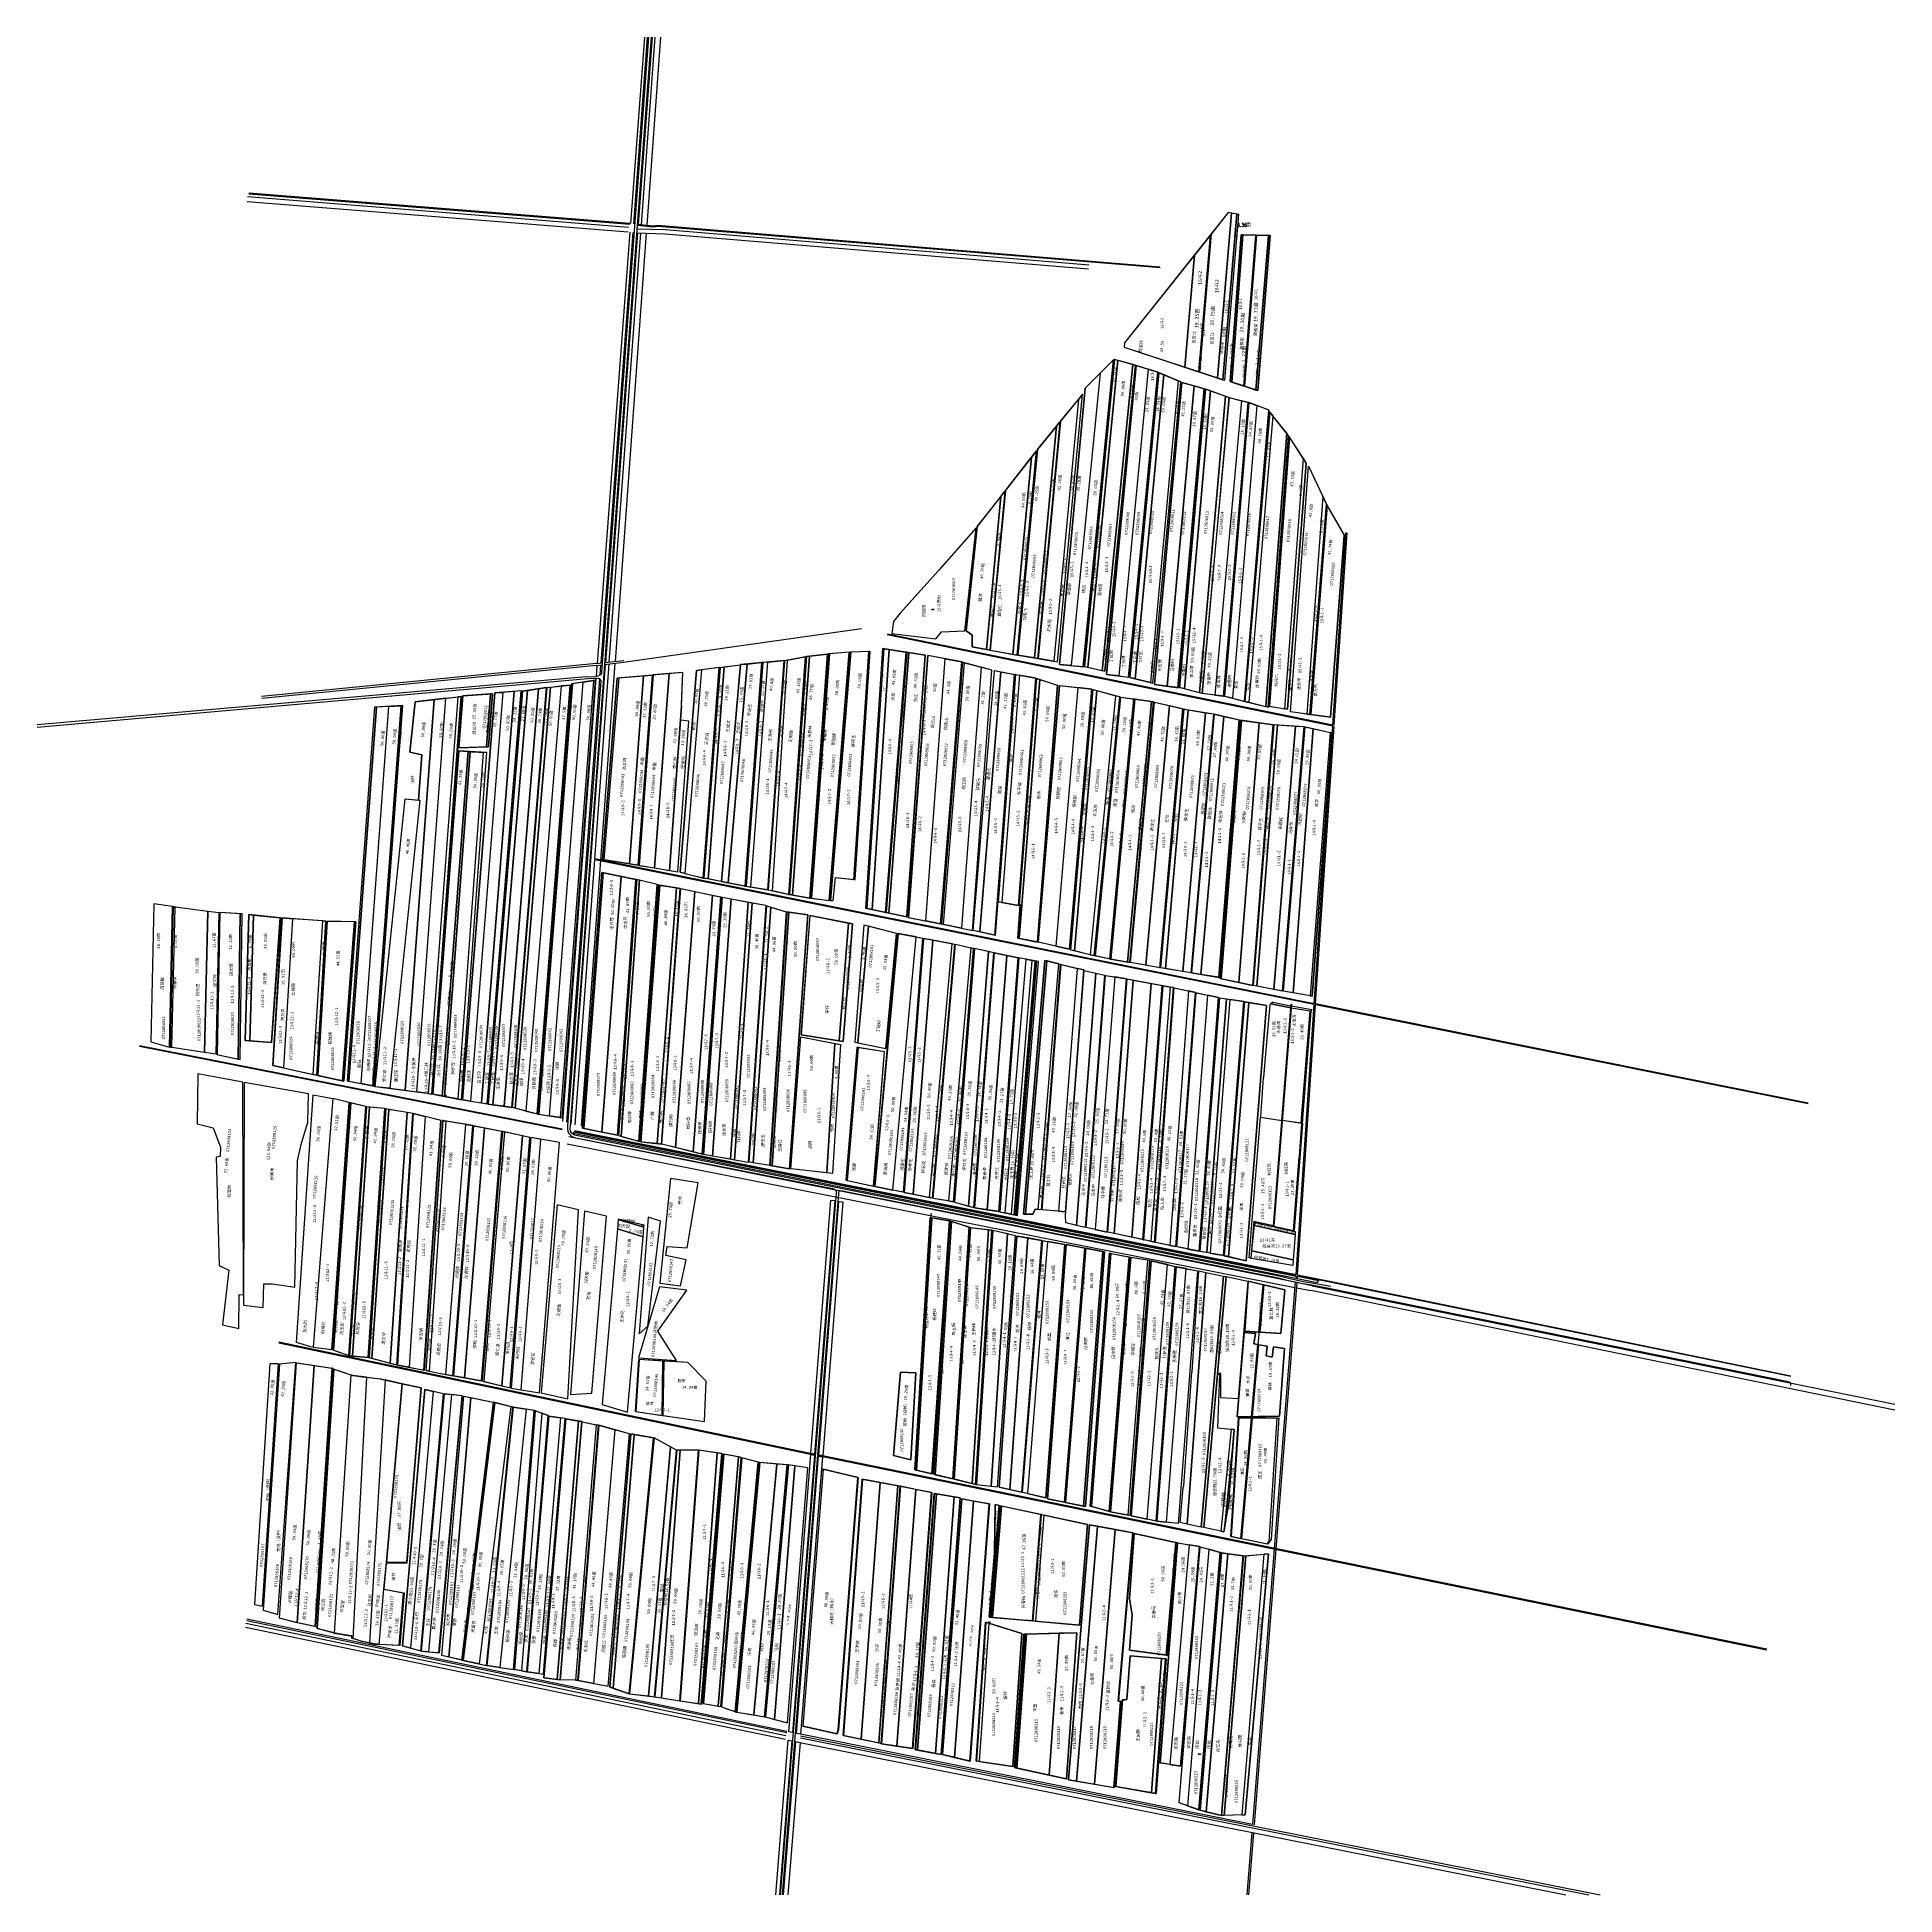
# Model space of a CAD drawing. Extents: x 547558 to 552558, y 4981250 to 4986250.
import ezdxf
from ezdxf.enums import TextEntityAlignment as Align

# ---------------------------------------------------------------- set-up
doc = ezdxf.new("R2010")
doc.units = 0
doc.header["$LTSCALE"] = 10
for name, color, linetype in [('2021新职工', 7, 'CONTINUOUS'), ('2022年', 7, 'CONTINUOUS'), ('出地桩3', 2, 'CONTINUOUS'), ('地号10', 7, 'CONTINUOUS'), ('地籍号6', 7, 'CONTINUOUS'), ('测地框2', 7, 'CONTINUOUS'), ('经营地4', 5, 'CONTINUOUS'), ('经营地面积5', 5, 'CONTINUOUS'), ('路林渠7', 7, 'CONTINUOUS'), ('身份地', 1, 'CONTINUOUS'), ('身份地1', 1, 'CONTINUOUS'), ('身份地权利人8', 7, 'CONTINUOUS'), ('身份的面积9', 1, 'CONTINUOUS')]:
    doc.layers.add(name, color=color, linetype=linetype)
doc.styles.add('HZ', font='rs.shx', dxfattribs={"width": 0.8, "bigfont": 'hztxt.shx'})
doc.styles.add('宋体', font='')
doc.styles.get('宋体').set_extended_font_data('SimSun')

msp = doc.modelspace()

# ---------------------------------------------------------------- linework, layer by layer
at = {"layer": '2021新职工', "color": 1, "linetype": 'Continuous', "flags": 128}
for points in [[(550628.2, 4984499.2), (550599.1, 4984503.2), (550672.1, 4985311.2), (550698.9, 4985303.4)], [(550646.1, 4984495.8), (550633.5, 4984499), (550633.5, 4984499.1), (550703.6, 4985302.8), (550716.1, 4985298.3)], [(548504.2, 4984448.6), (548471.1, 4984446.6), (548397.3, 4983439.7), (548429.8, 4983433.4)], [(550896.5, 4984399), (550944.6, 4984395.9), (550886.7, 4983687), (550841.2, 4983695.6)], [(547922.2, 4983909.7), (547871.6, 4983917.2), (547864.2, 4983545.5), (547914, 4983531.9)], [(550547.7, 4982958.5), (550551.8, 4982957.8), (550498.9, 4982271), (550494.8, 4982271.8)], [(550600.3, 4982946.2), (550556.7, 4982956.8), (550502.1, 4982269.8), (550545.8, 4982260.9)], [(548700, 4981882), (548666.3, 4981889.7), (548725, 4982588.4), (548785, 4982576)], [(548837.9, 4982562.9), (548832.8, 4982564.1), (548747.9, 4981871.6), (548767.3, 4981867.5)], [(548803.5, 4981862.1), (548768.5, 4981867), (548839, 4982562.6), (548873.9, 4982557.1)], [(550776.6, 4982458.3), (550780.1, 4982502.5), (550771.9, 4982503.4), (550743.6, 4982228.5), (550751.8, 4982226.7), (550754.4, 4982242.9)], [(549390.7, 4981758.1), (549398.5, 4981756.7), (549453.3, 4982427.4), (549445.5, 4982428.8)], [(549927.9, 4981639.7), (549975.6, 4981630.8), (550026.5, 4982321.1), (549978.7, 4982329)], [(550385.3, 4982247.1), (550267.6, 4982272.2), (550244.7, 4981986.6), (550363.6, 4981976)]]:
    msp.add_lwpolyline(points, close=True, dxfattribs=at)
for points, elevation in [([(548717.7, 4984327.5), (548723.7, 4984327.1), (548654, 4983399), (548648.1, 4983400.1)], 285.3), ([(547915.6, 4983531.5), (547920.9, 4983530.4), (547929.4, 4983908.8), (547924, 4983909.4)], 286.6), ([(550179.4, 4983082.2), (550187.9, 4983080.4), (550243.9, 4983763.4), (550235.4, 4983765)], 286.9), ([(550751.3, 4982970.7), (550805.8, 4983654.1), (550768, 4983660), (550715.2, 4982976.9), (550732.7, 4982973.9), (550748.2, 4982971.3)], 286.7), ([(550753.3, 4982970.2), (550764.4, 4982967.6), (550818.9, 4983651.8), (550807.8, 4983653.8)], 286.7), ([(549399.7, 4981755.9), (549414.1, 4981751), (549422.2, 4981748.1), (549429, 4981745.8), (549437.1, 4981742.9), (549499, 4982414.5), (549454.9, 4982425.8)], 288)]:
    msp.add_lwpolyline(points, close=True, dxfattribs=dict(at, elevation=elevation))
at = {"layer": '2022年', "color": 4, "linetype": 'Continuous', "flags": 128}
for points in [[(550672.8, 4985663.4), (550484.7, 4985427.5), (550484.1, 4985415.4), (550647.3, 4985361.7)], [(550113.4, 4984601.6), (550074.6, 4984608.8), (550074.8, 4984640.3), (550070.3, 4984643.6), (550058.1, 4984652.5), (550088.4, 4984932.6), (550103.6, 4984952.1), (550140.7, 4984999.5), (550151.5, 4985013.3)], [(550085, 4984929), (549984.5, 4984815.4), (549881.2, 4984700), (549862.5, 4984677.2), (549858.7, 4984645.3), (549976.9, 4984630.4), (549992.2, 4984649.4), (550055, 4984652.3)], [(549301.2, 4983999.3), (549288.7, 4984002.4), (549332.8, 4984545.2), (549345.7, 4984546.9)], [(550246.4, 4984524.5), (550201.6, 4984532.6), (550154.7, 4983920.6), (550199.4, 4983912.9)], [(548429.8, 4983433.4), (548504.2, 4984448.6), (548537.6, 4984450.6), (548461.5, 4983427.2)], [(548783.8, 4984482.9), (548777.8, 4984482.5), (548767, 4984339.7), (548772.9, 4984339.9)], [(550984.7, 4983669.4), (550989.3, 4983668.6), (551042.8, 4984377.8), (551038.2, 4984378.8)], [(550247.7, 4983762.7), (550243.9, 4983763.4), (550187.9, 4983080.4), (550191.7, 4983079.6)], [(550606.3, 4982997.9), (550623.1, 4982994.6), (550675.5, 4983678.6), (550656.5, 4983682.8)], [(548884.5, 4983288.7), (548864.2, 4983293.1), (548809, 4982620.3), (548831.4, 4982614.8)], [(548913.7, 4983283.4), (548886.4, 4983288.2), (548833.6, 4982614), (548861, 4982609.6)], [(549015.4, 4983093.7), (548957.7, 4983107.1), (548914.5, 4982601.2), (548986.1, 4982584.6)], [(549090.2, 4983076.3), (549031.4, 4983090), (548993.8, 4982596.3), (549050.6, 4982599.9)], [(549191.3, 4983046.8), (549122, 4983068.1), (549119.8, 4983042.4), (549189, 4983021.1)], [(549925.1, 4982392.9), (549923.8, 4982393.2), (549964.6, 4983072.5), (549965.9, 4983072.3)], [(550262.5, 4983011.3), (550224.2, 4983018), (550175.9, 4982340.8), (550208.3, 4982333.5)], [(550210.3, 4982333.1), (550264.5, 4983011), (550277.6, 4983008.7), (550223.4, 4982330.1)], [(550377.8, 4982990.9), (550327.5, 4983000.2), (550277.5, 4982315.9), (550323.1, 4982306.5)], [(550790.8, 4982585.2), (550743.8, 4982588), (550744.2, 4982652.8), (550734.7, 4982653.4), (550757.8, 4982914.1), (550816.2, 4982901.9)], [(550843.7, 4982731.1), (550832.8, 4982733), (550837.2, 4982760.7), (550806.7, 4982763.9), (550787.7, 4982536.4), (550826.5, 4982536.9)], [(550915.6, 4982720.5), (550885.9, 4982724.9), (550882.2, 4982697.6), (550866.1, 4982700.9), (550868.8, 4982726.6), (550845.6, 4982730.7), (550828.5, 4982537), (550901.4, 4982538)], [(550734.5, 4982651.6), (550740.4, 4982651.1), (550735, 4982507.3), (550771.9, 4982503.4), (550743.6, 4982228.5), (550698, 4982238.3)], [(549278.5, 4982446.8), (549262.9, 4982455.5), (549203.5, 4981785.2), (549219.6, 4981783.4)], [(550776.6, 4982458.3), (550754.4, 4982242.9), (550767.7, 4982322.5), (550766.5, 4982328.5)], [(549338.2, 4982447.2), (549288.4, 4982446.6), (549238.5, 4981780.1), (549287.6, 4981772.3)], [(550149.3, 4982297.4), (550146.9, 4982297.9), (550122.8, 4981997.4), (550125.2, 4981997.2)], [(550153.6, 4982296.5), (550149.3, 4982297.4), (550125.2, 4981997.2), (550129.6, 4981996.8)], [(550623, 4982198), (550510.6, 4982222.6), (550497.8, 4982047.1), (550505.6, 4982003.7), (550498, 4981908.2), (550596.9, 4981895.4)], [(550606.9, 4981600.7), (550581.4, 4981604.8), (550628.4, 4982197), (550658.4, 4982191.9)], [(550625, 4982197.6), (550623, 4982198), (550596.9, 4981895.4), (550598.9, 4981895.2)], [(550093.5, 4981608.7), (550086.5, 4981609.7), (550111.8, 4981983.4), (550119.3, 4981981)]]:
    msp.add_lwpolyline(points, close=True, dxfattribs=at)
for points, elevation in [([(550201.5, 4983823.8), (550197.2, 4983824.6), (550203.5, 4983915.1), (550201.1, 4983915), (550247.8, 4984524), (550256.8, 4984521)], 285.9), ([(548814.6, 4983372.4), (548784.8, 4983376.6), (548877.7, 4984491.8), (548907.5, 4984496.3)], 285.2), ([(550799.9, 4984410.9), (550847.1, 4984404.2), (550792.3, 4983705.3), (550745.2, 4983715.7)], 286.9), ([(548130.1, 4983548.2), (548117.6, 4983549.1), (548127.8, 4983888.3), (548140.3, 4983887.1)], 286.3), ([(549741.8, 4983865.3), (549752.4, 4983863.2), (549727.7, 4983547.1), (549717, 4983548.7)], 286.1), ([(550655.2, 4982988.3), (550625.1, 4982994.2), (550677.5, 4983678.2), (550707.6, 4983671.6)], 286.8), ([(549704.7, 4983541.6), (549719.9, 4983538.8), (549698.8, 4983191.7), (549683.5, 4983193.4)], 286.1), ([(548498, 4982145.2), (548552.8, 4982145.4), (548591.4, 4982614.5), (548540.7, 4982625.2)], 286.9), ([(548562.9, 4981914.3), (548541.2, 4981920.3), (548601.8, 4982610), (548623.6, 4982605)], 287.2)]:
    msp.add_lwpolyline(points, close=True, dxfattribs=dict(at, elevation=elevation))
at = {"layer": '2022年', "color": 1, "linetype": 'Continuous', "flags": 128}
for points in [[(549262.9, 4982455.5), (549218.5, 4982480.2), (549152.7, 4981790.9), (549203.5, 4981785.2)], [(550146.9, 4982297.9), (550136.2, 4982300.2), (550135.2, 4982219.7), (550134.6, 4982172.6), (550134.6, 4982170.5), (550120.7, 4981997.6), (550122.8, 4981997.4)], [(550111.8, 4981983.4), (550111.6, 4981983.4), (550086.3, 4981609.8), (550086.5, 4981609.7)]]:
    msp.add_lwpolyline(points, close=True, dxfattribs=at)
at = {"layer": '出地桩3', "color": 2, "linetype": 'Continuous'}
for p, q in [((550498.9, 4984526.4, 286.1), (550576.5, 4985347.1, 286.1)), ((550499.9, 4984526.2, 286.1), (550577.5, 4985347, 286.1)), ((549466, 4983964.9, 285.9), (549511.3, 4984566.6, 285.9)), ((549582.7, 4983942.3, 285.9), (549628.3, 4984582.7, 285.9)), ((549583.7, 4983942.1, 285.9), (549629.3, 4984582.9, 285.9)), ((549743.2, 4984594.8, 286.1), (549690, 4983926.3, 286.1)), ((549744.1, 4984594.7, 286.1), (549691, 4983926.2, 286.1)), ((549692.1, 4983926.1, 286.9), (549746.6, 4984594.7, 286.9)), ((549693.1, 4983926, 286.9), (549747.6, 4984594.7, 286.9)), ((550046.5, 4984568.6, 286.1), (549989.7, 4983863.4, 286.1)), ((549991.5, 4983863.4, 286), (550047.7, 4984568.1, 286)), ((548903.9, 4983351.6, 286.1), (548992.8, 4984506.3, 286.1)), ((548904.4, 4983351.6, 286.1), (548993.3, 4984506.3, 286.1)), ((549212.9, 4984533.2, 285.5), (549174.4, 4984021.5, 285.5)), ((549213.9, 4984533.1, 285.5), (549175.4, 4984021.4, 285.5)), ((549176.9, 4984021, 285.4), (549215.4, 4984533.2, 285.4)), ((549177.9, 4984020.8, 285.4), (549216.4, 4984533.3, 285.4)), ((550135.2, 4983832.6, 285.9), (550188.9, 4984535, 285.9)), ((550136.2, 4983832.5, 285.9), (550189.9, 4984534.8, 285.9)), ((550191.2, 4984534.5, 286.1), (550144.2, 4983922.4, 286.1)), ((550303.1, 4984505.6, 285.9), (550249.3, 4983814.4, 285.9)), ((550304.6, 4984505.1, 285.9), (550250.8, 4983814.3, 285.9)), ((550252.1, 4983814.4, 286), (550309.9, 4984504.9, 286)), ((550253.1, 4983814.2, 286), (550310.9, 4984504.8, 286)), ((548539.9, 4984451, 285.3), (548463.7, 4983426.6, 285.3)), ((548541.4, 4984450.9, 285.3), (548465.2, 4983426.5, 285.3)), ((548699.3, 4984475.3, 285.3), (548619.9, 4983405.3, 285.3)), ((548699.8, 4984475.3, 285.3), (548620.4, 4983405.2, 285.3)), ((548860.7, 4984490.5, 285.2), (548769.4, 4983378.8, 285.2)), ((548861.2, 4984490.4, 285.2), (548769.9, 4983378.7, 285.2)), ((548771.5, 4983378.5, 285.2), (548864.1, 4984489.7, 285.2)), ((550471.7, 4984474.3, 286.3), (550403.1, 4983777.8, 286.3)), ((550472.7, 4984474.2, 286.3), (550404.1, 4983777.7, 286.3)), ((550641, 4984442.8, 286.2), (550578.6, 4983745.2, 286.2)), ((550642, 4984442.6, 286.2), (550579.6, 4983745.2, 286.2)), ((550581.6, 4983745.1, 286.3), (550644.3, 4984442, 286.3)), ((550582.6, 4983744.9, 286.3), (550645.3, 4984441.9, 286.3)), ((550738.3, 4983719.4, 286.7), (550793.2, 4984412.3, 286.7)), ((550739.3, 4983719.4, 286.7), (550794.1, 4984412.1, 286.7)), ((550796.6, 4984411.3, 286.9), (550741.8, 4983716.4, 286.9)), ((550967.5, 4984394.4, 286.4), (550909.4, 4983682.5, 286.4)), ((550968.5, 4984394.3, 286.4), (550910.4, 4983682.4, 286.4)), ((550911.7, 4983682.2, 286.4), (550969.9, 4984393.8, 286.4)), ((550912.7, 4983682, 286.4), (550970.9, 4984393.7, 286.4)), ((548622.8, 4983405, 285.3), (548692.1, 4984329.1, 285.3)), ((548623.3, 4983404.9, 285.3), (548692.6, 4984329, 285.3)), ((549119.9, 4983294.9, 285.7), (549169.8, 4983982.9, 285.7)), ((549120.4, 4983294.9, 285.7), (549170.3, 4983982.9, 285.7)), ((549171.9, 4983982.6, 285.6), (549122.5, 4983293.5, 285.6)), ((547914.5, 4983531.8, 286.5), (547922.7, 4983909.7, 286.5)), ((549349.9, 4983243, 286.5), (549399.9, 4983935.5, 286.5)), ((549401, 4983935.1, 286.8), (549351.4, 4983242.7, 286.8)), ((548039.6, 4983512.4, 286.6), (548047.5, 4983894.3, 286.6)), ((548040.1, 4983512.4, 286.6), (548048, 4983894.3, 286.6)), ((548049.4, 4983894, 286.6), (548042, 4983512, 286.6)), ((548049.9, 4983894, 286.6), (548042.5, 4983512, 286.6)), ((548188.4, 4983544.1, 286.3), (548212.2, 4983879.9, 286.3)), ((548188.9, 4983544.1, 286.3), (548212.7, 4983879.9, 286.3)), ((548216.6, 4983879.3, 286), (548192.2, 4983482.5, 286)), ((548217.1, 4983879.3, 286), (548192.7, 4983482.5, 286)), ((548310.7, 4983455.8, 286), (548334.8, 4983870.8, 286)), ((548311.2, 4983455.8, 286), (548335.3, 4983870.8, 286)), ((548338, 4983870.7, 285.6), (548312.8, 4983455.5, 285.6)), ((548338.5, 4983870.7, 285.6), (548313.3, 4983455.5, 285.6)), ((549583.3, 4983204.2, 286.8), (549632.4, 4983887.3, 286.8)), ((549889.4, 4983141.1), (549941.8, 4983824.8)), ((549890.4, 4983141), (549942.8, 4983824.6)), ((549891.4, 4983140.8), (549943.8, 4983824.5)), ((550078.3, 4983797.5, 286.2), (550024, 4983115.4, 286.2)), ((550078.8, 4983797.5, 286.2), (550024.5, 4983115.4, 286.2)), ((550026.7, 4983114.7, 286.9), (550080.6, 4983797, 286.9)), ((550027.2, 4983114.7, 286.9), (550081.1, 4983797, 286.9)), ((550146.7, 4983089, 286.2), (550198.1, 4983772.1, 286.2)), ((550147.2, 4983089, 286.2), (550198.6, 4983772.1, 286.2)), ((550199.8, 4983771.8, 286.9), (550148.5, 4983088.7, 286.9)), ((550200.3, 4983771.8, 286.9), (550149, 4983088.7, 286.9)), ((550261.4, 4983094), (550312.1, 4983754.6)), ((550262.4, 4983093.9), (550313.1, 4983754.3)), ((550263.4, 4983093.8), (550314.1, 4983754.2)), ((550623.1, 4982994.5), (550675.5, 4983678.6)), ((550624.1, 4982994.4), (550676.5, 4983678.4)), ((550625.1, 4982994.2), (550677.5, 4983678.3)), ((550751.3, 4982970.7, 286.7), (550805.8, 4983654.1, 286.7)), ((550752.3, 4982970.5, 286.7), (550806.8, 4983654, 286.7)), ((550753.3, 4982970.2, 286.7), (550807.8, 4983653.8, 286.7)), ((550932.8, 4983647.7), (550885.2, 4983050.3)), ((550933.3, 4983647.6), (550885.7, 4983050.2)), ((550933.8, 4983647.6), (550886.2, 4983050.1)), ((550013.4, 4983064.4, 286.7), (549966, 4982383.2, 286.7)), ((550013.9, 4983064.4, 286.7), (549966.5, 4982383.2, 286.7)), ((549970.5, 4982382, 286.7), (550014.9, 4983064, 286.7)), ((549971, 4982381.9, 286.7), (550015.4, 4983063.9, 286.7)), ((550127.8, 4983038.6, 286.7), (550083.2, 4982354.6, 286.7)), ((550128.3, 4983038.6, 286.7), (550083.7, 4982354.6, 286.7)), ((550085.6, 4982354.1, 287.5), (550130.1, 4983038, 287.5)), ((550086.1, 4982354.1, 287.5), (550130.6, 4983038, 287.5)), ((550208.3, 4982333.4), (550262.5, 4983011.2)), ((550209.3, 4982333.3), (550263.5, 4983011.1)), ((550210.3, 4982333.1), (550264.5, 4983011.1)), ((550324.2, 4982306.3), (550378.9, 4982990.8)), ((550325.2, 4982306.2), (550379.9, 4982990.7)), ((550326.2, 4982305.9), (550380.9, 4982990.7)), ((550499, 4982966.5, 287.3), (550444.6, 4982281.5, 287.3)), ((550500, 4982966.4, 287.3), (550445.5, 4982281.2, 287.3)), ((550446.3, 4982280.9, 287.2), (550501, 4982965.9, 287.2)), ((550447.3, 4982280.7, 287.2), (550502, 4982965.8, 287.2)), ((550620.4, 4982941.3, 287.3), (550569.3, 4982256, 287.3)), ((550621.4, 4982941.1, 287.3), (550570.3, 4982256, 287.3)), ((550571, 4982255.6, 287.5), (550622.7, 4982940.6, 287.5)), ((550572, 4982255.6, 287.5), (550623.7, 4982940.5, 287.5)), ((550691.1, 4982239.8), (550750.9, 4982915.5)), ((550692.1, 4982239.6), (550751.9, 4982915.3)), ((550827.5, 4982536.9), (550858.9, 4982891.8)), ((548353, 4982667.3, 287.1), (548306.7, 4981972.4, 287.1)), ((548353.5, 4982667.2, 287.1), (548307.2, 4981972.3, 287.1)), ((548311.4, 4981966.5, 286.9), (548356.4, 4982665.5, 286.9)), ((548701.5, 4982593.1, 287.5), (548639.5, 4981901.9, 287.5)), ((548702, 4982593.1, 287.5), (548640, 4981901.8, 287.5)), ((550798.4, 4982208.7), (550827.2, 4982533.3)), ((549714.6, 4981694.5, 287.6), (549768.1, 4982372.9, 287.6)), ((549778.3, 4982368.8, 287.7), (549727.3, 4981678.7, 287.7)), ((549915, 4981644.1, 287.7), (549966.4, 4982332.5, 287.7)), ((549972.2, 4982330.1, 287.7), (549921.4, 4981640.9, 287.7)), ((550069.4, 4981609.8, 287.8), (550121.1, 4982302.2, 287.8)), ((550468.8, 4981771.8, 287.8), (550507.9, 4982224.1, 287.8)), ((550456.8, 4981538.3, 287.8), (550475.1, 4981770.3, 287.8)), ((550478.1, 4981774.4, 288.2), (550460.2, 4981541.4, 288.2)), ((550475.1, 4981770.3, 287.8), (550468.8, 4981771.8, 287.8))]:
    msp.add_line(p, q, dxfattribs=at)
at = {"layer": '出地桩3', "color": 1, "linetype": 'Continuous', "flags": 128}
for points in [[(550718, 4985720), (550715.7, 4985717.2), (550684.6, 4985349.5), (550686.5, 4985348.8)], [(550840.2, 4985717.1), (550838.2, 4985717.1), (550805.4, 4985311), (550807.4, 4985310.3)]]:
    msp.add_lwpolyline(points, close=True, dxfattribs=at)
at = {"layer": '出地桩3', "color": 2, "linetype": 'Continuous', "flags": 128}
for points in [[(550456.5, 4985382.9), (550455.4, 4985381.8), (550373.8, 4984555.7), (550374.8, 4984555.6)], [(550458.3, 4985382.4), (550457.3, 4985382.7), (550377.2, 4984555.7), (550378.1, 4984555.5)], [(550575.3, 4985347.8), (550574.4, 4985348.1), (550495.4, 4984527.8), (550496.4, 4984527.6)], [(550698.9, 4985303.4), (550699.9, 4985303.2), (550629.2, 4984499), (550628.2, 4984499.1)], [(550703.6, 4985302.8), (550702.6, 4985303.2), (550632.5, 4984499.3), (550633.5, 4984499.1)], [(550818.5, 4985266.6), (550817.6, 4985266.8), (550751.4, 4984476.1), (550752.4, 4984476)], [(550820.4, 4985265.9), (550819.5, 4985266.3), (550754.1, 4984476), (550755.1, 4984475.7)], [(550312.1, 4985215.6), (550310.9, 4985214.2), (550250.7, 4984577.7), (550251.7, 4984577.6)], [(550313.2, 4985216.9), (550312.1, 4985215.6), (550251.7, 4984577.5), (550252.7, 4984577.4)], [(550873.6, 4985245.7), (550872.7, 4985246), (550807.6, 4984462.5), (550808.6, 4984462.3)], [(550927.3, 4985176.1), (550926.4, 4985177.2), (550871, 4984447.1), (550872, 4984446.8)], [(550928.9, 4985173.7), (550928, 4985175.1), (550873.5, 4984449), (550874.5, 4984448.9)], [(550163.9, 4985029.1), (550162.7, 4985027.6), (550122.3, 4984600), (550123.3, 4984599.8)], [(550165, 4985030.5), (550163.9, 4985029.1), (550123.3, 4984599.8), (550124.3, 4984599.6)], [(551028.8, 4984991.1), (551027.9, 4984992.9), (550983.3, 4984427), (550984.3, 4984426.9)], [(551030.2, 4984989), (551029.3, 4984990.6), (550985.3, 4984426.6), (550986.3, 4984426.4)], [(549394.5, 4984553.3), (549393.5, 4984553.2), (549350.5, 4983987.1), (549351.5, 4983986.8)], [(549396.4, 4984553.6), (549395.9, 4984553.5), (549352.5, 4983986.5), (549353, 4983986.4)], [(549509, 4984566.6), (549508, 4984566.5), (549463.1, 4983965.3), (549464.1, 4983965.1)], [(549511.3, 4984566.6), (549510.3, 4984566.5), (549465, 4983965), (549466, 4983964.9)], [(549626, 4984582.2), (549625, 4984582), (549580.7, 4983942.6), (549581.7, 4983942.4)], [(549629.3, 4984582.9), (549628.3, 4984582.7), (549582.7, 4983942.3), (549583.7, 4983942.1)], [(549898.4, 4984594.4), (549897.4, 4984594.5), (549841.6, 4983894.4), (549842.6, 4983894.2)], [(549899.4, 4984594.2), (549898.4, 4984594.4), (549842.6, 4983894.2), (549843.6, 4983894)], [(550046.5, 4984568.6), (550045.5, 4984568.8), (549988.7, 4983863.6), (549989.7, 4983863.4)], [(550048.7, 4984567.8), (550047.7, 4984568.1), (549991.5, 4983863.4), (549992.5, 4983863.2)], [(550192.2, 4984534.3), (550191.2, 4984534.5), (550144.2, 4983922.4), (550145.2, 4983922.2)], [(549875.3, 4983837.1), (549874.8, 4983837.2), (549812.4, 4983156.9), (549812.9, 4983156.8)], [(549871.2, 4983837.7), (549870.9, 4983837.7), (549842, 4983528.3), (549842.2, 4983528.2)], [(550081.1, 4983796.9), (550080.6, 4983797), (550026.7, 4983114.7), (550027.2, 4983114.7)], [(550534.6, 4983013.3), (550533.7, 4983013.5), (550586.1, 4983697.4), (550587.1, 4983697.2)], [(550589, 4983696.9), (550588, 4983697), (550535.6, 4983013.1), (550536.6, 4983012.9)], [(548493.9, 4983366.2), (548493.4, 4983366.2), (548448.9, 4982696.8), (548449.5, 4982696.7)], [(548496.5, 4983365.2), (548496, 4983365.3), (548451, 4982696.3), (548451.5, 4982696.1)], [(548645.4, 4983334.4), (548644.4, 4983334.6), (548599.1, 4982662.6), (548600.1, 4982662.4)], [(548650.4, 4983333.9), (548649.4, 4983334.1), (548604.3, 4982661.3), (548605.3, 4982661.1)], [(548808.5, 4983305), (548807.5, 4983305.2), (548752.8, 4982633.8), (548753.8, 4982633.6)], [(548811.6, 4983304.5), (548810.6, 4983304.7), (548755.6, 4982633.3), (548756.6, 4982633)], [(548963.9, 4983274.5), (548962.9, 4983274.7), (548909.5, 4982601.7), (548910.5, 4982601.5)], [(548896.8, 4982553.4), (548895.8, 4982553.6), (548840.3, 4981856.9), (548841.3, 4981856.8)], [(548898.9, 4982553), (548897.9, 4982553.3), (548842.3, 4981856.6), (548843.3, 4981856.4)], [(549401.4, 4982437.4), (549400.4, 4982437.5), (549345, 4981763.6), (549346, 4981763.4)], [(549406.5, 4982435.8), (549405.5, 4982436), (549350.5, 4981765.3), (549351.5, 4981765.1)], [(549578, 4982407), (549577, 4982407), (549515.7, 4981729.4), (549516.7, 4981729.2)], [(549580.5, 4982407.6), (549579.5, 4982407.8), (549517.9, 4981729), (549518.8, 4981728.8)], [(550261.5, 4982273.5), (550259.5, 4982273.9), (550236.6, 4981987.3), (550238.6, 4981987.1)], [(550628.4, 4982197), (550627.4, 4982197.2), (550580.5, 4981605), (550581.4, 4981604.8)], [(550626, 4982197.3), (550625, 4982197.6), (550598.9, 4981895.2), (550599.9, 4981895)], [(550742.9, 4982171.1), (550741.9, 4982171.4), (550684.7, 4981479), (550685.7, 4981478.6)], [(550745.3, 4982170.4), (550744.3, 4982170.5), (550687.1, 4981477.7), (550688.2, 4981477.5)], [(550192.9, 4981591.7), (550194.8, 4981591.2), (550220.4, 4981951.4), (550218.4, 4981951.3)], [(550596.6, 4981885.1), (550595.6, 4981885.2), (550568.8, 4981522.6), (550569.8, 4981522.5)]]:
    msp.add_lwpolyline(points, close=True, dxfattribs=at)
for points in [[(549841.6, 4983894.3), (549897.4, 4984594.4)], [(549842.6, 4983894.2), (549898.4, 4984594.4)], [(549843.6, 4983894), (549899.4, 4984594.3)], [(550885.2, 4983050.3), (550932.8, 4983647.7), (550933.8, 4983647.6), (550886.2, 4983050.1)]]:
    msp.add_lwpolyline(points, dxfattribs=at)
for points, elevation in [([(548993.3, 4984506.3), (548992.8, 4984506.3), (548903.9, 4983351.6), (548904.4, 4983351.6)], 286.1), ([(548699.8, 4984475.3), (548699.3, 4984475.3), (548619.9, 4983405.3), (548620.4, 4983405.2)], 285.3), ([(548772, 4983378.4), (548771.5, 4983378.5), (548864.1, 4984489.7), (548864.6, 4984489.8)], 285.2), ([(548623.3, 4983404.9), (548622.8, 4983405), (548692.1, 4984329.1), (548692.6, 4984329)], 285.3), ([(549120.4, 4983294.9), (549119.9, 4983294.9), (549169.8, 4983982.9), (549170.3, 4983982.9)], 285.7), ([(549171.9, 4983982.6), (549172.4, 4983982.4), (549123, 4983293.5), (549122.5, 4983293.5)], 285.6), ([(547914.5, 4983531.8), (547914, 4983531.9), (547922.2, 4983909.7), (547922.7, 4983909.7)], 286.5), ([(549349.9, 4983243), (549348, 4983243.4), (549397.9, 4983935.9), (549399.9, 4983935.5)], 286.5), ([(549401, 4983935.1), (549401.5, 4983935), (549351.9, 4983242.6), (549351.4, 4983242.7)], 286.8), ([(548040.1, 4983512.4), (548039.6, 4983512.5), (548047.5, 4983894.3), (548048, 4983894.3)], 286.6), ([(548049.4, 4983894), (548049.9, 4983894), (548042.5, 4983512), (548042, 4983512)], 286.6), ([(548188.9, 4983544.1), (548188.4, 4983544.1), (548212.2, 4983879.9), (548212.7, 4983879.9)], 286.3), ([(548216.6, 4983879.3), (548217.1, 4983879.3), (548192.7, 4983482.5), (548192.2, 4983482.5)], 286), ([(548311.2, 4983455.8), (548310.7, 4983455.8), (548334.8, 4983870.8), (548335.3, 4983870.8)], 286), ([(548338, 4983870.7), (548338.5, 4983870.7), (548313.3, 4983455.5), (548312.8, 4983455.5)], 285.6), ([(549583.3, 4983204.2), (549582.8, 4983204.3), (549631.9, 4983887.4), (549632.4, 4983887.3)], 286.8), ([(550078.3, 4983797.5), (550078.8, 4983797.5), (550024.5, 4983115.4), (550024, 4983115.4)], 286.2), ([(550026.7, 4983114.7), (550027.2, 4983114.7), (550081.1, 4983797), (550080.6, 4983797)], 286.9), ([(550199.8, 4983771.8), (550200.3, 4983771.8), (550149, 4983088.7), (550148.5, 4983088.7)], 286.9), ([(550013.9, 4983064.4), (550013.4, 4983064.5), (549966, 4982383.3), (549966.5, 4982383.2)], 286.7), ([(549971, 4982381.9), (549970.5, 4982382), (550014.9, 4983064), (550015.4, 4983063.8)], 286.7), ([(550128.3, 4983038.6), (550127.8, 4983038.7), (550083.2, 4982354.6), (550083.7, 4982354.6)], 286.7), ([(550086.1, 4982354.1), (550085.6, 4982354.1), (550130.1, 4983038), (550130.6, 4983038)], 287.5), ([(548311.9, 4981966.5), (548311.4, 4981966.5), (548356.4, 4982665.5), (548356.9, 4982665.3)], 286.9), ([(549168.1, 4982550.7), (549169.1, 4982550.6), (549178.2, 4982691), (549177.2, 4982691)], 287), ([(549242.3, 4982686.8), (549244.3, 4982686.7), (549242.3, 4982540), (549240.3, 4982540.3)], 287), ([(548640, 4981901.8), (548639.5, 4981901.9), (548701.5, 4982593.1), (548702, 4982593.1)], 287.5), ([(549768.1, 4982372.9), (549767.1, 4982373.2), (549713.6, 4981694.7), (549710.5, 4981683.8), (549711.4, 4981683.6), (549714.6, 4981694.5)], 287.6), ([(549728.3, 4981678.5), (549727.3, 4981678.7), (549778.3, 4982368.8), (549779.3, 4982368.6)], 287.7), ([(549915, 4981644.1), (549914.1, 4981644.2), (549965.5, 4982332.7), (549966.4, 4982332.5)], 287.7), ([(549973.2, 4982329.9), (549972.2, 4982330.1), (549921.4, 4981640.9), (549922.4, 4981640.7)], 287.7), ([(550121.1, 4982302.2), (550120.1, 4982302.4), (550068.4, 4981610.1), (550069.4, 4981609.8)], 287.8), ([(550456.8, 4981538.3), (550455.8, 4981538.5), (550474, 4981769.5), (550467.8, 4981771.1), (550506.9, 4982224.3), (550507.9, 4982224.1), (550468.8, 4981771.8), (550475.1, 4981770.3)], 287.8), ([(550111.6, 4981983.4), (550110.6, 4981983.7), (550085.3, 4981609.9), (550086.3, 4981609.8)], 288.5), ([(550461.2, 4981541.3), (550460.2, 4981541.4), (550478.1, 4981774.4), (550479.1, 4981774.5)], 288.2)]:
    msp.add_lwpolyline(points, close=True, dxfattribs=dict(at, elevation=elevation))
for points, elevation in [([(548996.4, 4984509.1), (548906.1, 4983351.6)], 285.2), ([(548997.4, 4984509.2), (548907.1, 4983351.5)], 285.2), ([(550405.7, 4983777), (550473.9, 4984473.8)], 286.3), ([(550406.7, 4983776.8), (550474.9, 4984473.7)], 286.3), ([(549168.1, 4982550.7), (549177.2, 4982691)], 287), ([(549169.1, 4982550.6), (549178.2, 4982691)], 287), ([(549401.4, 4982437.4), (549346, 4981763.4)], 287.2), ([(549350.5, 4981765.3), (549405.5, 4982436)], 287.6)]:
    msp.add_lwpolyline(points, dxfattribs=dict(at, elevation=elevation))
at = {"layer": '测地框2', "linetype": 'Continuous', "flags": 128}
for points, elevation in [([(550484.7, 4985427.5), (550484.1, 4985415.4), (550754.3, 4985326.5), (550792.1, 4985772.6), (550764, 4985777.7)], 285.3), ([(550798.4, 4985718), (550877.1, 4985716.3), (550843.4, 4985298.6), (550768.7, 4985322.9)], 285.3), ([(550310.1, 4984561.1), (550374.8, 4984555.6), (550456.5, 4985382.9), (550378.4, 4985305.4)], 286.1), ([(550436.5, 4984534.5), (550496.4, 4984527.6), (550575.3, 4985347.8), (550516, 4985365.9)], 286.1), ([(550498.9, 4984526.4), (550561.3, 4984511.3), (550636.1, 4985322.2), (550576.5, 4985347.1)], 286.1), ([(550565.6, 4984507.8), (550629.2, 4984499), (550699.9, 4985303.2), (550639.1, 4985320.7)], 286.2), ([(550702.6, 4985303.2), (550766.4, 4985280.2), (550692.8, 4984483.6), (550632.5, 4984499.3)], 285.7), ([(550197.7, 4984586.3), (550304.1, 4984569), (550371.9, 4985288.8), (550250.3, 4985140.1)], 285.9), ([(550766.7, 4985279.9), (550818.5, 4985266.6), (550752.4, 4984476), (550694.3, 4984483.3)], 285.7), ([(550754.1, 4984476), (550808.6, 4984462.3), (550873.6, 4985245.7), (550819.5, 4985266.3)], 286.2), ([(550808.6, 4984462.3), (550872, 4984446.8), (550927.3, 4985176.1), (550875.5, 4985240.7)], 286.1), ([(550873.5, 4984449), (550923.3, 4984440.9), (550973.9, 4985103.4), (550928, 4985175.1)], 286.3), ([(550058.1, 4984652.5), (550074.8, 4984640.3), (550074.6, 4984608.8), (550196.1, 4984586.2), (550248.1, 4985136.8), (550088.4, 4984932.6)], 286), ([(550979.4, 4985095.6), (551028.8, 4984991.1), (550984.3, 4984426.9), (550931.4, 4984433.9)], 286), ([(551029.3, 4984990.6), (551075.6, 4984909.2), (551039.3, 4984419.5), (550985.3, 4984426.6)], 286), ([(549858.7, 4984645.3), (549976.9, 4984630.4), (549992.2, 4984649.4), (550055, 4984652.3), (550085, 4984929), (549984.5, 4984815.4), (549881.2, 4984700), (549862.5, 4984677.2)], 285.5), ([(549787.2, 4983906), (549898.7, 4983882.2), (549948.5, 4984586.6), (549833.1, 4984604.5)], 285.7), ([(549288.7, 4984002.4), (549351.5, 4983986.8), (549394.5, 4984553.3), (549332.8, 4984545.2)], 285.4), ([(549395.9, 4984553.5), (549450.7, 4984561), (549450.7, 4984561), (549399.3, 4983977.2), (549352.5, 4983986.5)], 286), ([(549400.1, 4983977), (549464.1, 4983965.1), (549509, 4984566.6), (549450.8, 4984561.1)], 285.9), ([(549465, 4983965), (549524.6, 4983955), (549568.3, 4984571.9), (549510.3, 4984566.5)], 285.9), ([(549525.8, 4983954.9), (549581.7, 4983942.4), (549626, 4984582.2), (549569.1, 4984571.8)], 285.6), ([(549685, 4984589.7), (549628.3, 4984582.7), (549582.7, 4983942.3), (549638.1, 4983932.7)], 285.9), ([(549744.1, 4984594.7), (549686.9, 4984590.1), (549639.3, 4983932.7), (549691, 4983926.2)], 286.1), ([(549800.2, 4984596.5), (549746.6, 4984594.7), (549692.1, 4983926.1), (549700.4, 4983926.7), (549706.4, 4983988.5), (549759.7, 4983982.7)], 286.9), ([(549902.6, 4983880.5), (549989.7, 4983863.4), (550046.5, 4984568.6), (549955, 4984585.6)], 286.1), ([(549991.5, 4983863.4), (550075.5, 4983845.7), (550127.6, 4984546.6), (550047.7, 4984568.1)], 286), ([(548904.4, 4983351.6), (548837, 4983368.9), (548930.8, 4984499.6), (548993.3, 4984506.3)], 286.1), ([(549060.8, 4984518.9), (548996.4, 4984509.1), (548906.1, 4983351.6), (548970.9, 4983341.5)], 285.2), ([(549079.5, 4984036.3), (549175.4, 4984021.4), (549213.9, 4984533.1), (549119.4, 4984524.8)], 285.5), ([(549176.9, 4984021), (549282.8, 4984003.4), (549312.2, 4984408.7), (549290.7, 4984411.5), (549295.8, 4984540.3), (549215.4, 4984533.2)], 285.4), ([(550134.4, 4984545.1), (550189.9, 4984534.8), (550136.2, 4983832.5), (550077.4, 4983845.7)], 285.9), ([(550191.2, 4984534.5), (550246.4, 4984524.5), (550199.4, 4983912.9), (550144.2, 4983922.4)], 286.1), ([(550201.1, 4983915), (550203.5, 4983915.1), (550197.2, 4983824.6), (550250.8, 4983814.3), (550304.6, 4984505.1), (550247.8, 4984524)], 285.9), ([(550309.9, 4984504.9), (550396.3, 4984495.1), (550336.9, 4983794.9), (550252.1, 4983814.4)], 286), ([(548541.4, 4984450.9), (548466.1, 4984446.3), (548392.3, 4983440.7), (548465.2, 4983426.5)], 285.3), ([(548575.5, 4984461.1), (548699.8, 4984475.3), (548620.4, 4983405.2), (548468.1, 4983425.1), (548548.5, 4984200.3), (548584.3, 4984196.7), (548593.8, 4984318.8), (548561.5, 4984325.3)], 285.3), ([(548783.8, 4984482.9), (548772.9, 4984339.9), (548693.4, 4984337.4), (548703.5, 4984476.8)], 285.2), ([(548861.2, 4984490.4), (548789.5, 4984484.8), (548703.2, 4983390.1), (548769.9, 4983378.7)], 285.2), ([(548929.2, 4984499.7), (548864.1, 4984489.7), (548771.5, 4983378.5), (548835.8, 4983369.3)], 285.2), ([(550400.1, 4984494.6), (550472.7, 4984474.2), (550404.1, 4983777.7), (550340, 4983792.6)], 286.3), ([(550473.9, 4984473.8), (550511.3, 4984468.4), (550446.8, 4983768.7), (550405.7, 4983777)], 286.3), ([(550448.2, 4983768.4), (550498.6, 4983759), (550562.8, 4984460.6), (550512.4, 4984468.2)], 286.5), ([(550565.1, 4984460.2), (550642, 4984442.6), (550579.6, 4983745.2), (550501.2, 4983759.3)], 286.2), ([(550644.3, 4984442), (550647, 4984440.9), (550723.8, 4984428.4), (550663.2, 4983731.6), (550581.6, 4983745.1)], 286.3), ([(550664.5, 4983731.3), (550739.3, 4983719.4), (550794.1, 4984412.1), (550726.3, 4984427.6)], 286.7), ([(550741.8, 4983716.4), (550829.6, 4983697.2), (550884.6, 4984398.9), (550796.6, 4984411.3)], 286.9), ([(550887, 4984399.7), (550968.5, 4984394.3), (550910.4, 4983682.4), (550831.8, 4983697.4)], 286.4), ([(550969.9, 4984393.8), (551042.8, 4984377.8), (550989.3, 4983668.6), (550911.7, 4983682.2)], 286.4), ([(548768.5, 4984324.3), (548692.1, 4984329.1), (548622.8, 4983405), (548700.3, 4983390.1)], 285.3), ([(549170.3, 4983982.9), (549077.5, 4984001.9), (549025.4, 4983313.4), (549120.4, 4983294.9)], 285.7), ([(549230.6, 4983968.5), (549171.9, 4983982.6), (549122.5, 4983293.5), (549179.8, 4983277.5)], 285.6), ([(549288.9, 4983958.7), (549234, 4983967.6), (549182.5, 4983276.6), (549238, 4983270.8)], 285.9), ([(549349.9, 4983243), (549239.4, 4983270.3), (549290.8, 4983958.4), (549399.9, 4983935.5)], 286.5), ([(547922.7, 4983909.7), (547871.6, 4983917.2), (547864.2, 4983545.5), (547914.5, 4983531.8)], 286.5), ([(549471.8, 4983221.3), (549351.4, 4983242.7), (549401, 4983935.1), (549519.3, 4983913.4)], 286.8), ([(549528.7, 4983213.2), (549474.6, 4983222.2), (549521.6, 4983912.2), (549573.8, 4983895.4)], 286.5), ([(548109.6, 4983890.5), (548049.4, 4983894), (548042, 4983512), (548104, 4983498.1)], 286.6), ([(548212.7, 4983879.9), (548127.8, 4983888.3), (548117.6, 4983549.1), (548188.9, 4983544.1)], 286.3), ([(548335.3, 4983870.8), (548216.6, 4983879.3), (548192.2, 4983482.5), (548311.2, 4983455.8)], 286), ([(548415.8, 4983869.2), (548338, 4983870.7), (548312.8, 4983455.5), (548383.6, 4983440.1)], 285.6), ([(549614.3, 4983564.5), (549727.7, 4983547.1), (549752.4, 4983863.2), (549637.7, 4983885.7)], 286.1), ([(549758.5, 4983545.3), (549842.2, 4983528.2), (549871.2, 4983837.7), (549783.2, 4983860.2)], 286.4), ([(549874.8, 4983837.2), (550027, 4983808.9), (549966.5, 4983125.5), (549812.4, 4983156.9)], 286), ([(550029.6, 4983808.6), (550078.8, 4983797.5), (550024.5, 4983115.4), (549969.6, 4983124.1)], 286.2), ([(550026.7, 4983114.7), (550078.9, 4983099.6), (550133.1, 4983785.5), (550080.6, 4983797)], 286.9), ([(550134.2, 4983785.3), (550198.6, 4983772.1), (550147.2, 4983089), (550080.8, 4983099.4)], 286.2), ([(550148.5, 4983088.7), (550196.6, 4983078.6), (550252.7, 4983761.8), (550199.8, 4983771.8)], 286.9), ([(550325.5, 4983088.1), (550244, 4983095.6), (550238.3, 4983081.7), (550212.8, 4983082.4), (550270.4, 4983764.7), (550374.8, 4983739.4)], 287.1), ([(550376.2, 4983738.3), (550431.2, 4983725.5), (550379.1, 4983046.1), (550327, 4983058.9), (550326.2, 4983078.9)], 286.5), ([(550433.2, 4983724.7), (550490.1, 4983715.2), (550437.6, 4983034), (550381.2, 4983046)], 286.4), ([(550491.7, 4983715.2), (550616.2, 4983691.7), (550565.4, 4983006.8), (550439.7, 4983033.5)], 286.6), ([(550618, 4983691.2), (550737.9, 4983664.9), (550685.6, 4982982.3), (550567.8, 4983005.5)], 286.8), ([(550741.4, 4983664.2), (550805.8, 4983654.1), (550806.8, 4983654), (550866.8, 4983643.3), (550812.1, 4982956.3), (550752.3, 4982970.5), (550751.6, 4982970.7), (550688.7, 4982981.5)], 286.7), ([(549698.8, 4983191.7), (549586.5, 4983203.9), (549613.3, 4983559.1), (549719.9, 4983538.8)], 286.6), ([(549764, 4983531), (549734.4, 4983173.8), (549809.6, 4983157.6), (549838.7, 4983518.6)], 286.2), ([(548111.4, 4983437.3), (547990.8, 4983459.7), (547988.5, 4983324.8), (548031.7, 4983314.7), (548051.1, 4983262.1), (548050.8, 4983236.9), (548039.8, 4983235.8), (548047.5, 4982944.3), (548073.8, 4982931.6), (548057.1, 4982784.4), (548100.8, 4982774.6), (548101.7, 4982866.2), (548113.1, 4982864.9)], 286.5), ([(548288.3, 4983405.9), (548114.8, 4983436.8), (548113, 4982837.2), (548166.1, 4982831), (548168, 4982894.4), (548191.3, 4982894.1), (548251.7, 4982886), (548258.6, 4983225.3), (548268.4, 4983269.6), (548286.5, 4983329.4)], 286.4), ([(548442.9, 4983371.8), (548399.5, 4983382), (548353.6, 4982716.6), (548397.1, 4982701.7)], 286.2), ([(548493.9, 4983366.2), (548444.6, 4983370.8), (548398.7, 4982701.2), (548449.5, 4982696.7)], 286.1), ([(548569.1, 4983353.3), (548496, 4983365.3), (548451, 4982696.3), (548526.3, 4982676.6)], 286.2), ([(548645.4, 4983334.4), (548570.2, 4983352.9), (548527.8, 4982675.8), (548600.1, 4982662.4)], 286.2), ([(548730.6, 4983320.3), (548649.4, 4983334.1), (548604.3, 4982661.3), (548677, 4982646.9)], 286.1), ([(548808.5, 4983305), (548732.4, 4983319.9), (548678.7, 4982646.5), (548753.8, 4982633.6)], 286.2), ([(548884.5, 4983288.7), (548810.6, 4983304.7), (548755.6, 4982633.3), (548831.4, 4982614.8)], 286.2), ([(548963.9, 4983274.5), (548886.4, 4983288.2), (548833.6, 4982614), (548910.5, 4982601.5)], 286.2), ([(549234.1, 4982896.2), (549289.9, 4982889.4), (549304.4, 4982959.1), (549250.2, 4982971.2), (549253.4, 4982995.4), (549307.6, 4982991.3), (549336.8, 4983166.7), (549262.5, 4983177.9)], 286.6), ([(549178, 4982760.1), (549201.9, 4982780.4), (549236.1, 4983063.4), (549202.2, 4983074)], 286.8), ([(549961.2, 4983073.1), (550013.9, 4983064.4), (549966.5, 4982383.2), (549920.4, 4982394)], 286.7), ([(550014.9, 4983064), (550066.1, 4983047), (550022.3, 4982369.8), (549970.5, 4982382)], 286.7), ([(550068.5, 4983045.8), (550128.3, 4983038.6), (550083.7, 4982354.6), (550024.8, 4982369.3)], 286.7), ([(550085.6, 4982354.1), (550142.9, 4982347.8), (550191.3, 4983023.6), (550130.1, 4983038)], 287.5), ([(550195.1, 4983023.1), (550324.3, 4983000.5), (550273.2, 4982318.9), (550146.9, 4982347.4)], 286.8), ([(550327.5, 4983000.2), (550430.7, 4982981.1), (550379.2, 4982295), (550277.5, 4982315.9)], 287), ([(550443.9, 4982977.1), (550500, 4982966.4), (550445.5, 4982281.2), (550392, 4982296.4)], 287.3), ([(550501, 4982965.9), (550551.8, 4982957.8), (550498.9, 4982271), (550446.3, 4982280.9)], 287.2), ([(550556.7, 4982956.8), (550621.4, 4982941.1), (550570.3, 4982256), (550502.1, 4982269.8)], 287.3), ([(550622.7, 4982940.6), (550681.3, 4982929.8), (550628.7, 4982249.7), (550571, 4982255.6)], 287.5), ([(550817.3, 4982901.6), (550915.9, 4982878.3), (550905, 4982760.8), (550808.1, 4982767)], 287.4), ([(549176.6, 4982695.4), (549278.6, 4982688.2), (549228.7, 4982767), (549306.3, 4982877.6), (549233.3, 4982886.5)], 286.9), ([(548207.7, 4982679.3), (548184.3, 4982679.4), (548142.6, 4982031.6), (548164.9, 4982027)], 286.9), ([(548254.6, 4982682.5), (548210, 4982678.3), (548166.5, 4982015.9), (548205.4, 4982004.2)], 286.9), ([(549168.1, 4982550.7), (549353.9, 4982524), (549358.5, 4982632.4), (549309, 4982682.4), (549177.2, 4982691)], 287), ([(549881.4, 4982656.8), (549922.9, 4982654.7), (549909.6, 4982421.1), (549863, 4982432.7)], 287.1), ([(548652.1, 4982598.5), (548601.8, 4982610), (548541.2, 4981920.3), (548590.4, 4981906.6)], 287.2), ([(548702, 4982593.1), (548653.7, 4982598.4), (548591.6, 4981906.1), (548640, 4981901.8)], 287.5), ([(548703.8, 4981881.2), (548647.3, 4981894), (548706, 4982592.3), (548788.7, 4982575.2)], 287.6), ([(548837.9, 4982562.9), (548789.9, 4982574.9), (548704.9, 4981880.8), (548767.3, 4981867.5)], 287.2), ([(548896.8, 4982553.4), (548839, 4982562.6), (548768.5, 4981867), (548841.3, 4981856.8)], 287.2), ([(548875.9, 4981850.1), (548842.3, 4981856.6), (548897.9, 4982553.3), (548933.5, 4982539.8)], 287.8), ([(548978.8, 4982531.8), (548934.8, 4982538.7), (548876.7, 4981849.8), (548921.2, 4981843.8), (548929.9, 4981956.5)], 287), ([(549023.7, 4982523.7), (548980.5, 4982530.8), (548921.4, 4981834.4), (548965.6, 4981828.9)], 287), ([(549013.2, 4981827.4), (548966.6, 4981828.6), (549025, 4982523.4), (549068.7, 4982514.1)], 287.7), ([(549151.9, 4982491.2), (549070.1, 4982513.9), (549013.8, 4981827.1), (549094.5, 4981811.4)], 287.3), ([(549217.3, 4982480.4), (549155.9, 4982490.9), (549099.5, 4981809.1), (549151.6, 4981791)], 287.4), ([(549278.5, 4982446.8), (549218.5, 4982480.2), (549152.7, 4981790.9), (549219.6, 4981783.4)], 287.4), ([(549338.2, 4982447.2), (549279.4, 4982446.5), (549220.7, 4981783), (549287.6, 4981772.3)], 287.4), ([(549401.4, 4982437.4), (549339.2, 4982446.9), (549288.8, 4981772.1), (549346, 4981763.4)], 287.2), ([(549453.3, 4982427.4), (549405.5, 4982436), (549350.5, 4981765.3), (549398.5, 4981756.7)], 287.6), ([(549502, 4982413.7), (549454.9, 4982425.8), (549399.7, 4981755.9), (549440.1, 4981741.9)], 288), ([(549578, 4982407), (549503, 4982413.4), (549441.1, 4981741.7), (549516.7, 4981729.2)], 287.7), ([(549632.3, 4982399.3), (549579.5, 4982407.8), (549517.9, 4981729), (549577.6, 4981712.7)], 287.9), ([(549669.6, 4982396.3), (549768.1, 4982372.9), (549714.6, 4981694.5), (549711.4, 4981683.6), (549614.8, 4981704.7)], 287.6), ([(549778.3, 4982368.8), (549880.7, 4982350.1), (549829.5, 4981657.3), (549727.3, 4981678.7)], 287.7), ([(549881.8, 4982349.7), (549966.4, 4982332.5), (549915, 4981644.1), (549830.9, 4981656.9)], 287.7), ([(549972.2, 4982330.1), (550042.6, 4982318.5), (549991, 4981627.9), (549921.4, 4981640.9)], 287.7), ([(550046.4, 4982315.7), (550121.1, 4982302.2), (550069.4, 4981609.8), (549994.6, 4981627.3)], 287.8), ([(550136.2, 4982300.2), (550385.3, 4982247.1), (550363.6, 4981976), (550120.7, 4981997.6), (550134.6, 4982170.5)], 287.7), ([(550390.4, 4982246.1), (550507.9, 4982224.1), (550468.8, 4981771.8), (550475.1, 4981770.3), (550456.8, 4981538.3), (550334.2, 4981559.9)], 287.8), ([(550510.6, 4982222.6), (550626, 4982197.3), (550599.9, 4981895), (550599.9, 4981895), (550498, 4981908.2), (550505.6, 4982003.7), (550497.8, 4982047.1)], 287.9), ([(550627.4, 4982197.2), (550686.9, 4982187.2), (550635.3, 4981596.1), (550580.5, 4981605)], 288), ([(550688.5, 4982186.6), (550742.9, 4982171.1), (550685.7, 4981478.6), (550631.6, 4981497.8)], 287.9), ([(550744.3, 4982170.5), (550804, 4982162.7), (550745.6, 4981464), (550687.1, 4981477.7)], 287.9), ([(550805.4, 4982162.4), (550871.9, 4982168), (550809.8, 4981465.7), (550747, 4981463.7)], 288), ([(550110.6, 4981983.7), (550208.7, 4981953.4), (550183.9, 4981595.7), (550085.3, 4981609.9)], 288.5), ([(550356.3, 4981955.6), (550328.1, 4981561.1), (550327.9, 4981562), (550188.5, 4981592.7), (550213.9, 4981951.2)], 288.4), ([(550500.2, 4981893.6), (550596.6, 4981885.1), (550569.8, 4981522.5), (550460.2, 4981541.4), (550478.1, 4981774.4), (550490.8, 4981775.8)], 288.2)]:
    msp.add_lwpolyline(points, close=True, dxfattribs=dict(at, elevation=elevation))
at = {"layer": '测地框2', "color": 7, "linetype": 'Continuous', "flags": 128}
for points, elevation in [([(550377.2, 4984555.7), (550431.4, 4984543.1), (550514.2, 4985366.9), (550457.3, 4985382.7)], 286.1), ([(549575.7, 4983895.3), (549581.4, 4983894.5), (549631.9, 4983887.4), (549632.4, 4983887.3), (549583.3, 4983204.2), (549582.8, 4983204.3), (549536.6, 4983211.9), (549530.9, 4983212.8)], 286.8), ([(548255.8, 4982682.1), (548257.4, 4982681.8), (548305.3, 4982675.1), (548353.1, 4982667.3), (548353.5, 4982667.2), (548307.2, 4981972.3), (548306.7, 4981972.4), (548259.5, 4981981.8), (548212.1, 4981994.1), (548210.4, 4981994.5)], 287.1), ([(548356.4, 4982665.5), (548356.9, 4982665.3), (548374, 4982659.3), (548407.3, 4982647.5), (548422, 4982645.8), (548433.6, 4982644.4), (548482.8, 4982638.5), (548485, 4982638), (548528.2, 4982628), (548537.1, 4982626), (548540.7, 4982625.2), (548591.4, 4982614.5), (548552.6, 4982142.4), (548497.7, 4982142.2), (548491.5, 4982072.4), (548546, 4982062.6), (548534.4, 4981921.2), (548478.3, 4981924.2), (548474.7, 4981924.4), (548468, 4981924.8), (548467.5, 4981924.8), (548466.3, 4981925.1), (548465.8, 4981925.2), (548433.7, 4981931.7), (548431.5, 4981932.2), (548430.3, 4981932.4), (548404.6, 4981941), (548405, 4981946.7), (548402.1, 4981946.9), (548387.1, 4981949.4), (548375.5, 4981951.3), (548360.6, 4981953.9), (548329.1, 4981962), (548311.9, 4981966.5), (548311.4, 4981966.5)], 286.9)]:
    msp.add_lwpolyline(points, close=True, dxfattribs=dict(at, elevation=elevation))
at = {"layer": '测地框2', "color": 2, "linetype": 'Continuous', "flags": 128}
for points in [[(550534.6, 4983013.3), (550587.1, 4983697.2)], [(550535.6, 4983013.1), (550588, 4983697)]]:
    msp.add_lwpolyline(points, dxfattribs=at)
at = {"layer": '测地框2', "color": 5, "linetype": 'Continuous', "flags": 128}
for points in [[(550534.6, 4983013.3), (550587.1, 4983697.2)], [(550878.6, 4983648.3), (550932, 4983637.4)]]:
    msp.add_lwpolyline(points, dxfattribs=at)
at = {"layer": '测地框2', "color": 7, "linetype": 'Continuous', "flags": 128}
for points in [[(550883.7, 4983652.4), (550878.7, 4983648.4)], [(550960, 4983326.7), (550961, 4983339.9), (550984.1, 4983629)], [(550963.7, 4983326.2), (550964.7, 4983339.2), (550987, 4983628.8)], [(550961.9, 4983326.3), (550939.4, 4983037.9)], [(550961.9, 4983326.3), (550963.7, 4983326.1), (550941.2, 4983037.7)], [(550960, 4983326.7), (550963.7, 4983326.2)], [(550939.4, 4983037.9), (550941.2, 4983037.7)]]:
    msp.add_lwpolyline(points, dxfattribs=at)
at = {"layer": '测地框2', "color": 3, "linetype": 'Continuous', "flags": 128}
for points in [[(550883.7, 4983652.4), (550932.4, 4983642.5)], [(550933.4, 4983642.6), (550988.8, 4983633.3)], [(550988.8, 4983633.3), (550987, 4983628.8)]]:
    msp.add_lwpolyline(points, dxfattribs=at)
at = {"layer": '测地框2', "color": 1, "linetype": 'Continuous', "flags": 128}
msp.add_lwpolyline([(550932, 4983637.4), (550878.6, 4983648.3), (550875.4, 4983645.6), (550858.7, 4983452), (550858.6, 4983450.8), (550858.6, 4983450.5), (550858.6, 4983450.4), (550858, 4983447.1), (550857.2, 4983436.2), (550851.7, 4983358), (550851.3, 4983356.4), (550850.4, 4983343.3), (550907.9, 4983334.5)], close=True, dxfattribs=at)
at = {"layer": '测地框2', "color": 4, "linetype": 'Continuous', "flags": 128}
for points in [[(550933, 4983637.6), (550908.9, 4983334.4)], [(550984.1, 4983629), (550987, 4983628.8)], [(549960, 4983126.8), (549961.7, 4983126.4)], [(550535.6, 4983013.1), (550502.5, 4983020.2)], [(550259.5, 4982273.9), (550236.6, 4981987.3)], [(550236.6, 4981987.3), (550216.6, 4981989.1)]]:
    msp.add_lwpolyline(points, dxfattribs=at)
at = {"layer": '测地框2', "color": 6, "linetype": 'Continuous', "flags": 128}
msp.add_lwpolyline([(550806.7, 4982763.9), (550837.2, 4982760.7), (550832.8, 4982733), (550868.8, 4982726.6), (550866.1, 4982700.9), (550882.2, 4982697.6), (550885.9, 4982724.9), (550915.6, 4982720.5), (550901.4, 4982538), (550787.7, 4982536.4)], close=True, dxfattribs=at)
at = {"layer": '测地框2', "color": 4, "linetype": 'Continuous', "flags": 128}
msp.add_lwpolyline([(550734.5, 4982651.6), (550740.4, 4982651.1), (550735, 4982507.3), (550780.1, 4982502.5), (550766.5, 4982328.5), (550767.7, 4982322.5), (550751.8, 4982226.7), (550698, 4982238.3)], close=True, dxfattribs=at)
at = {"layer": '测地框2', "color": 7, "linetype": 'Continuous', "flags": 128}
msp.add_lwpolyline([(550791.7, 4982533.3), (550900.3, 4982533.5), (550879.6, 4982206.2), (550869.1, 4982194.1), (550771.2, 4982214.3)], close=True, dxfattribs=at)
at = {"layer": '经营地4', "color": 5, "linetype": 'Continuous', "flags": 128}
for points in [[(550792.1, 4985772.6), (550764, 4985777.7), (550484.7, 4985427.5), (550484.1, 4985415.4), (550754.3, 4985326.5)], [(550877.1, 4985716.3), (550798.4, 4985718), (550768.7, 4985322.9), (550843.4, 4985298.6)], [(549805.3, 4983902.1), (549792.1, 4983904.9), (549838, 4984603.7), (549851.3, 4984601.6)], [(548777.8, 4984482.5), (548703.5, 4984476.8), (548693.4, 4984337.4), (548767, 4984339.7)], [(549312.2, 4984408.7), (549290.7, 4984411.5), (549292.2, 4984449.2), (549260.2, 4984007.2), (549282.8, 4984003.4)], [(549795.8, 4983857), (549783.2, 4983860.2), (549758.5, 4983545.3), (549766.5, 4983543.6)], [(548111.4, 4983437.3), (547990.8, 4983459.7), (547988.5, 4983324.8), (548031.7, 4983314.7), (548051.1, 4983262.1), (548050.8, 4983236.9), (548039.8, 4983235.8), (548047.5, 4982944.3), (548073.8, 4982931.6), (548057.1, 4982784.4), (548100.8, 4982774.6), (548101.7, 4982866.2), (548113.1, 4982864.9)], [(548258.6, 4983225.3), (548268.4, 4983269.6), (548286.5, 4983329.4), (548288.3, 4983405.9), (548114.8, 4983436.8), (548113, 4982837.2), (548166.1, 4982831), (548168, 4982894.4), (548191.3, 4982894.1), (548251.7, 4982886)], [(549336.8, 4983166.7), (549262.5, 4983177.9), (549234.1, 4982896.2), (549289.9, 4982889.4), (549304.4, 4982959.1), (549250.2, 4982971.2), (549253.4, 4982995.4), (549307.6, 4982991.3)], [(549191.8, 4983052.7), (549122.1, 4983068.9), (549122, 4983068.1), (549191.3, 4983046.8)], [(549236.1, 4983063.4), (549202.2, 4983074), (549178, 4982760.1), (549201.9, 4982780.4)], [(549964.6, 4983072.5), (549964.2, 4983072.6), (549923.3, 4982393.4), (549923.8, 4982393.2)], [(549306.3, 4982877.6), (549233.3, 4982886.5), (549176.6, 4982695.4), (549278.6, 4982688.2), (549228.7, 4982767)], [(548207.7, 4982679.3), (548184.3, 4982679.4), (548142.6, 4982031.6), (548164.9, 4982027)], [(548254.6, 4982682.5), (548210, 4982678.3), (548166.5, 4982015.9), (548205.4, 4982004.2)], [(549922.9, 4982654.7), (549881.4, 4982656.8), (549863, 4982432.7), (549909.6, 4982421.1)], [(549288.4, 4982446.6), (549279.4, 4982446.5), (549220.7, 4981783), (549238.5, 4981780.1)], [(549542.6, 4981722.3), (549577.6, 4981712.7), (549632.3, 4982399.3), (549596.9, 4982405)], [(549767.1, 4982373.2), (549673.5, 4982395.4), (549618.7, 4981703.8), (549710.5, 4981683.8), (549713.6, 4981694.7)], [(550217, 4981951.3), (550213.9, 4981951.2), (550188.5, 4981592.7), (550191.5, 4981592)], [(550595.6, 4981885.2), (550584.4, 4981886.2), (550557.6, 4981524.6), (550568.8, 4981522.6)]]:
    msp.add_lwpolyline(points, close=True, dxfattribs=at)
for points, elevation in [([(549581.4, 4983894.5), (549575.7, 4983895.3), (549530.9, 4983212.8), (549536.6, 4983211.9)], 286.8), ([(550827.5, 4982983.8), (550938.8, 4982958.7), (550937.8, 4982943.9), (550825.3, 4982962.4)], 287.3)]:
    msp.add_lwpolyline(points, close=True, dxfattribs=dict(at, elevation=elevation))
at = {"layer": '经营地4', "color": 1, "linetype": 'Continuous', "flags": 128}
for points in [[(550168, 4983778.4), (550134.2, 4983785.3), (550080.8, 4983099.4), (550114.7, 4983094.1)], [(550069.8, 4983045.6), (550068.5, 4983045.8), (550024.8, 4982369.3), (550026, 4982369)], [(550595.6, 4981885.2), (550595.3, 4981885.2), (550568.4, 4981522.7), (550568.8, 4981522.6)]]:
    msp.add_lwpolyline(points, close=True, dxfattribs=at)
at = {"layer": '路林渠7', "color": 1, "linetype": 'Continuous'}
for p, q in [((549060.8, 4984518.9, 285.2), (548970.9, 4983341.5, 285.2)), ((549079.5, 4984036.3, 285.5), (549119.4, 4984524.8, 285.5)), ((549084.5, 4984035.5, 285.5), (549124.5, 4984525.2, 285.5))]:
    msp.add_line(p, q, dxfattribs=at)
at = {"layer": '路林渠7', "color": 4, "linetype": 'Continuous'}
msp.add_line((549025.4, 4983313.4, 285.7), (549077.5, 4984001.9, 285.7), dxfattribs=at)
at = {"layer": '路林渠7', "color": 5, "linetype": 'Continuous', "flags": 128}
for points, elevation in [([(549210.7, 4986250), (548992.4, 4983319.1), (548991.8, 4983312), (548992.6, 4983305.3), (548995.2, 4983300.8), (549004.2, 4983295.9), (550900, 4982916.3), (550930.6, 4982908.8), (550966.5, 4982901), (550994.6, 4982896.4), (551039.7, 4982888.2)], 284.7), ([(549203.8, 4986250), (549077, 4984541.1), (549076.8, 4984537.1), (549074.2, 4984533.7), (549069.2, 4984530.9), (549063.6, 4984529.4)], 284.8), ([(549035.3, 4984528.7), (547558, 4984399.2)], 284.8), ([(547558, 4984393.2), (549040.2, 4984523.6)], 286.5), ([(549040.2, 4984523.6), (549068.6, 4984524.3), (549073.4, 4984521.7), (549075.2, 4984517.5), (548985.6, 4983319.9), (548985.4, 4983311.8), (548986.2, 4983305), (548989.5, 4983298), (548995.9, 4983292), (549003.6, 4983288.8), (549699.6, 4983150.8), (549705, 4983148.3), (549707.3, 4983146), (549708.3, 4983143.3), (549708.6, 4983137.3), (549707.8, 4983128.8)], 286.2), ([(549035.3, 4984528.7), (549063.6, 4984529.4)], 284.8), ([(549707.8, 4983128.8), (549557.7, 4981250)], 284.8), ([(549564.3, 4981250), (549715.3, 4983136.5)], 290.6), ([(549715.3, 4983136.5), (549715.4, 4983139.7), (549716.3, 4983143.8), (549718.8, 4983145.8), (549720.2, 4983146.1), (549725.5, 4983145.3), (550898.1, 4982910.5), (550930, 4982902.9), (550965.8, 4982895.3), (550993.7, 4982890.6), (551038.9, 4982882.4)], 287.4), ([(551038.9, 4982882.4), (552267.2, 4982632.4), (552273.7, 4982630.9), (552277, 4982627.9), (552277.4, 4982621.3)], 287.4)]:
    msp.add_lwpolyline(points, dxfattribs=dict(at, elevation=elevation))
at = {"layer": '路林渠7', "color": 3, "linetype": 'Continuous', "flags": 128}
for points, elevation in [([(549192.7, 4986250), (549154.7, 4985748.1)], 284.5), ([(549163.7, 4985747.3), (549201, 4986250)], 286.6), ([(549235.6, 4986250), (549198.8, 4985743.8)], 284.2), ([(549152.9, 4985724.9), (549065, 4984564.1)], 284.5), ([(549075.8, 4984565.4), (549161.9, 4985723.9)], 286.6), ([(549197.2, 4985722.1), (549113.5, 4984569.9)], 284.2), ([(549113.1, 4984564.9), (549022.6, 4983320)], 284.2), ([(549064.7, 4984558.9), (549062.4, 4984529.3)], 284.5), ([(549073.4, 4984533.3), (549075.4, 4984560.2)], 286.6), ([(549062, 4984524.2), (548971.7, 4983331.1)], 284.5), ([(548984, 4983329.8), (549072.6, 4984522.1)], 286.6), ([(549002.4, 4983303.9), (550946.2, 4982915.6)], 286.9), ([(550945.5, 4982908.7), (549000.9, 4983298.8)], 287.9), ([(550949.8, 4982914.9), (551006.5, 4982903.6)], 286.9), ([(549545.9, 4981250), (549579, 4981666.5), (549589.1, 4981664.9), (549556, 4981250)], 290.8), ([(549566.8, 4981250), (549599.8, 4981662.7), (549611.3, 4981660.2), (549578.8, 4981250)], 290.7)]:
    msp.add_lwpolyline(points, dxfattribs=dict(at, elevation=elevation))
at = {"layer": '路林渠7', "color": 4, "linetype": 'Continuous', "flags": 128}
for points, elevation in [([(549213, 4986250), (549175.4, 4985746.2)], 284.4), ([(549184.6, 4985745.3), (549221.8, 4986250)], 286), ([(549148.7, 4985725.3), (548123.1, 4985807.2)], 285.1), ([(549150, 4985738), (548124.4, 4985819.9)], 284.6), ([(549153.4, 4985745.7), (548127.8, 4985827.7)], 284.8), ([(549153.6, 4985748.2), (548128, 4985830.1)], 285.2), ([(549173.7, 4985722.9), (549087.4, 4984566.8)], 284.4), ([(549097.8, 4984568), (549182.9, 4985722.5)], 286), ([(549171.5, 4985722.9), (549247.4, 4985720.3)], 285.2), ([(549172.3, 4985734.5), (549248.1, 4985731.9)], 285.1), ([(549173.1, 4985744.2), (549216.4, 4985739.8), (549228.5, 4985741.5)], 285.3), ([(549173.2, 4985746.5), (549215.9, 4985742.1), (549227.9, 4985743.7)], 285.3), ([(549227.9, 4985743.7), (550579.9, 4985631.9)], 285.3), ([(549228.5, 4985741.5), (550580.4, 4985629.7)], 284.9), ([(549247.4, 4985720.3), (550388.1, 4985626)], 285.2), ([(549248.1, 4985731.9), (550389.2, 4985637.5)], 285.1), ([(551045.7, 4984397.8), (551080.5, 4984916.6)], 289.4), ([(551049.3, 4984397), (551084.1, 4984915.6)], 288.7), ([(549136.4, 4984567.7), (549776.3, 4984658.4)], 286.3), ([(551045.5, 4984395.1), (549846, 4984641.1)], 287.8), ([(551045.7, 4984397.8), (549847.4, 4984643.5)], 289.4), ([(549062.5, 4984563.8), (548162, 4984475.4)], 286.5), ([(549063.4, 4984558.8), (548162.9, 4984470.3)], 286.5), ([(549087.1, 4984561.7), (548994.8, 4983323.9)], 284.4), ([(549058.7, 4984038.4), (549097.4, 4984563)], 286), ([(549062.5, 4984563.8), (549078.8, 4984565.8)], 286.5), ([(549063.4, 4984558.8), (549078.5, 4984560.6)], 286.5), ([(549085, 4984561.5), (549136.4, 4984567.7)], 286.3), ([(549085.3, 4984566.5), (549136.8, 4984572.7)], 286.5), ([(550995.4, 4983648.6), (551045.5, 4984395.1)], 289.4), ([(550999, 4983647.8), (551049.2, 4984394.4)], 288.7), ([(549005.9, 4983322.1), (549058.6, 4984036.1)], 286), ([(550995.2, 4983646.2), (549058.6, 4984036.1)], 287.9), ([(550995.4, 4983648.6), (549058.7, 4984038.4)], 288.3), ([(550946.5, 4982919.7), (550995.2, 4983646.2)], 289.4), ([(550950.1, 4982918.9), (550998.9, 4983645.5)], 288.7), ([(552324.7, 4983378.6), (550998.9, 4983645.5)], 287.9), ([(552325.1, 4983380.9), (550999, 4983647.8)], 288.3), ([(548971.1, 4983308.6), (547833.3, 4983533)], 287), ([(548971.2, 4983311.1), (547833.4, 4983535.5)], 286.7), ([(550946.3, 4982917.2), (549004, 4983304.9)], 287.8), ([(549004.2, 4983307.3), (550946.5, 4982919.7)], 286.8), ([(548984.3, 4983271.5), (550943, 4982884.7)], 286.1), ([(550944.1, 4982898.7), (548988.8, 4983290.2)], 288.3), ([(551050.2, 4982896.5), (551041.7, 4982898.2), (550950, 4982916.5)], 287.8), ([(550950.1, 4982918.9), (551042, 4982900.6)], 286.8), ([(551042, 4982900.6), (552278.4, 4982647.1)], 286.8), ([(550944.2, 4982899.9), (550829.2, 4981439.5)], 289.3), ([(550948.6, 4982898.9), (550833.6, 4981438.6)], 289.3), ([(550947.5, 4982883.9), (550986.4, 4982876.2)], 286.1), ([(550990.1, 4982889.5), (550948.6, 4982897.8)], 288.3), ([(552558, 4982554.6), (550986.4, 4982876.2)], 288.8), ([(550990.1, 4982889.5), (552558, 4982570.3)], 288.3), ([(552278.1, 4982644.9), (552269.5, 4982646.6), (551050.2, 4982896.5)], 288.7), ([(549652.2, 4982432.6), (548208.1, 4982734.6)], 289.5), ([(549652.4, 4982435.3), (548208.3, 4982737.3)], 289.3), ([(552212.9, 4981908.9), (549658.9, 4982431.2)], 289.5), ([(552213.1, 4981911.6), (549659.1, 4982433.9)], 289.3), ([(549572, 4981667.7), (548118.4, 4981969.7)], 288.4), ([(549573.4, 4981678.4), (548119.9, 4981980.4)], 288.8), ([(549575.6, 4981685.9), (548122, 4981987.9)], 289), ([(549575.9, 4981689.6), (548122.3, 4981991.6)], 289.6), ([(549611.1, 4981660.2), (551672.7, 4981250)], 288.8), ([(549612.2, 4981672.2), (551734, 4981250)], 289.4), ([(549612.7, 4981678.3), (551765.2, 4981250)], 289.5), ([(550829.2, 4981439.5), (549613, 4981682.1)], 290.6), ([(550827.5, 4981418.2), (550814.3, 4981250)], 289.3), ([(550831.9, 4981417.3), (550818.7, 4981250)], 289.3)]:
    msp.add_lwpolyline(points, dxfattribs=dict(at, elevation=elevation))
at = {"layer": '路林渠7', "color": 1, "linetype": 'Continuous', "flags": 128}
for points in [[(550803.4, 4985717.9), (550798.4, 4985718), (550768.7, 4985322.9), (550773.6, 4985321.3)], [(550877.1, 4985716.3), (550872.1, 4985716.4), (550838.5, 4985300.2), (550843.4, 4985298.6)], [(547922.7, 4983909.7), (547922.2, 4983909.7), (547914, 4983531.9), (547914.5, 4983531.8)]]:
    msp.add_lwpolyline(points, close=True, dxfattribs=at)
at = {"layer": '路林渠7', "color": 3, "linetype": 'Continuous', "flags": 128}
for points in [[(549838, 4984603.7), (549833.1, 4984604.5), (549787.2, 4983906), (549792.1, 4983904.9)], [(549800.2, 4984596.5), (549796.9, 4984596.4), (549756.5, 4983983.1), (549759.7, 4983982.7)], [(549060.8, 4984518.9), (549055.7, 4984518.1), (548965.9, 4983342.3), (548970.9, 4983341.5)], [(549124.5, 4984525.2), (549119.4, 4984524.8), (549079.5, 4984036.3), (549084.5, 4984035.5)], [(548471.1, 4984446.6), (548466.1, 4984446.3), (548392.3, 4983440.7), (548397.3, 4983439.7)], [(549082.3, 4984000.9), (549077.5, 4984001.9), (549025.4, 4983313.4), (549030.1, 4983312.5)], [(548109.6, 4983890.5), (548104.6, 4983890.8), (548099, 4983499.2), (548104, 4983498.1)], [(550252.7, 4983761.8), (550247.7, 4983762.7), (550191.7, 4983079.6), (550196.6, 4983078.6)], [(550275.4, 4983763.5), (550270.4, 4983764.7), (550212.8, 4983082.4), (550217.8, 4983082.3)], [(549768.9, 4983530.2), (549764, 4983531), (549734.4, 4983173.8), (549739.4, 4983172.7)], [(549964.2, 4983072.6), (549961.2, 4983073.1), (549920.4, 4982394), (549923.3, 4982393.4)], [(550430.7, 4982981.1), (550426.1, 4982982), (550374.6, 4982296), (550379.2, 4982295)], [(550448.8, 4982976.2), (550443.9, 4982977.1), (550392, 4982296.4), (550396.9, 4982295)]]:
    msp.add_lwpolyline(points, close=True, dxfattribs=at)
for points, elevation in [([(548383.6, 4983440.1), (548379.7, 4983440.9), (548411.8, 4983869.5), (548415.8, 4983869.2)], 285.6), ([(549002.4, 4983303.9), (550946.2, 4982915.6), (550945.5, 4982908.7), (549000.9, 4983298.8)], 286.9), ([(549694.6, 4983119.9), (549705.2, 4983119.2), (549650.6, 4982435.7), (549640.3, 4982437.8)], 290.8), ([(549716.1, 4983116.3), (549726.5, 4983115.5), (549672.3, 4982431.2), (549661.5, 4982433.4)], 290.7), ([(550949.8, 4982914.9), (551006.5, 4982903.6), (551002.8, 4982897.2), (550949.2, 4982908)], 286.9), ([(549640.1, 4982435.2), (549650.4, 4982433), (549590.8, 4981686.7), (549580.8, 4981688.7)], 289.5), ([(549661.3, 4982430.8), (549672.1, 4982428.5), (549613, 4981682.1), (549601.6, 4981684.6)], 289.5), ([(549618.7, 4981703.8), (549614.8, 4981704.7), (549669.6, 4982396.3), (549673.5, 4982395.4)], 289.5)]:
    msp.add_lwpolyline(points, close=True, dxfattribs=dict(at, elevation=elevation))
at = {"layer": '身份地', "color": 1, "linetype": 'Continuous', "flags": 128}
for points in [[(550787.2, 4985773.5), (550764, 4985777.7), (550484.7, 4985427.5), (550484.1, 4985415.4), (550749.4, 4985328.1)], [(550772.4, 4985776.2), (550764, 4985777.7), (550718, 4985720), (550686.5, 4985348.8), (550734.8, 4985332.9)], [(550787.2, 4985773.5), (550772.4, 4985776.2), (550734.8, 4985332.9), (550749.4, 4985328.1)], [(550792.1, 4985772.6), (550787.2, 4985773.5), (550749.4, 4985328.1), (550754.3, 4985326.5)], [(550715.7, 4985717.2), (550672.8, 4985663.4), (550647.3, 4985361.7), (550684.6, 4985349.5)], [(550838.2, 4985717.1), (550803.4, 4985717.9), (550773.6, 4985321.3), (550805.4, 4985311)], [(550872.1, 4985716.4), (550840.2, 4985717.1), (550807.4, 4985310.3), (550838.5, 4985300.2)], [(550341.3, 4984558.4), (550310.1, 4984561.1), (550378.4, 4985305.4), (550419, 4985345.7)], [(550371.9, 4985288.8), (550360.6, 4985274.9), (550294, 4984570.6), (550304.1, 4984569)], [(550686.8, 4984485.2), (550646.1, 4984495.8), (550716.1, 4985298.3), (550756.4, 4985283.7)], [(550692.8, 4984483.6), (550686.8, 4984485.2), (550756.4, 4985283.7), (550766.4, 4985280.2)], [(550727.7, 4984479.1), (550694.3, 4984483.3), (550766.7, 4985279.9), (550799.6, 4985271.4)], [(550921.2, 4985183.8), (550883.4, 4985230.9), (550819.4, 4984459.7), (550856.5, 4984450.6), (550865.4, 4984448.4)], [(549301.2, 4983999.3), (549350.5, 4983987.1), (549393.5, 4984553.2), (549345.7, 4984546.9)], [(549363.7, 4983984.3), (549353, 4983986.4), (549396.4, 4984553.6), (549407.4, 4984555.1)], [(550002, 4984576.9), (550045.5, 4984568.8), (549988.7, 4983863.6), (549949.6, 4983871.3)], [(550053.9, 4984566.4), (550048.7, 4984567.8), (549992.5, 4983863.2), (549997.8, 4983862.1)], [(548936.9, 4983346.8), (549027.9, 4984513.9), (548998.9, 4984509.4), (548908.5, 4983351.2)], [(549027.9, 4984513.9), (549055.7, 4984518.1), (548965.9, 4983342.3), (548936.9, 4983346.8)], [(549152.3, 4984025), (549084.5, 4984035.5), (549124.5, 4984525.2), (549190.3, 4984531)], [(548724.7, 4983386.5), (548703.2, 4983390.1), (548789.5, 4984484.8), (548811.3, 4984486.5)], [(550409.7, 4984491.9), (550460.6, 4984477.6), (550391.9, 4983780.5), (550349.7, 4983790.4)], [(550992.1, 4984389), (551038.2, 4984378.8), (550984.7, 4983669.4), (550938.4, 4983677.5)], [(548104.6, 4983890.8), (548049.9, 4983893.9), (548042.5, 4983512), (548042, 4983512), (548099, 4983499.2)], [(550307.9, 4983755.6), (550275.4, 4983763.5), (550217.8, 4983082.3), (550238.3, 4983081.7), (550244, 4983095.6), (550252.2, 4983094.8)], [(550407.2, 4983731.1), (550430.7, 4983725.6), (550378.6, 4983046.2), (550355.7, 4983051.8)], [(550406, 4983040.7), (550381.2, 4983046), (550433.2, 4983724.7), (550458.5, 4983720.5)], [(550490.1, 4983715.2), (550458.5, 4983720.5), (550406, 4983040.7), (550437.6, 4983034)], [(550457, 4983029.8), (550439.7, 4983033.5), (550491.7, 4983715.2), (550507.8, 4983712.1)], [(550866.8, 4983643.3), (550818.9, 4983651.8), (550764.4, 4982967.6), (550812.1, 4982956.3)], [(548711.4, 4983323.5), (548730.6, 4983320.3), (548677, 4982646.9), (548657.8, 4982650.7)], [(548708.3, 4982641.4), (548678.7, 4982646.5), (548732.4, 4983319.9), (548762, 4983314.1)], [(550834.3, 4983051.7), (550943.7, 4983026.9), (550938.8, 4982958.7), (550827.5, 4982983.8)], [(549119.8, 4983042.4), (549078.8, 4982570.2), (549147.1, 4982549.2), (549189, 4983021.1)], [(550650.6, 4982935.4), (550681.3, 4982929.8), (550628.7, 4982249.7), (550597.7, 4982252.9)], [(550684.4, 4982929.3), (550703.6, 4982925.3), (550653.3, 4982248), (550634.1, 4982252.1), (550642.9, 4982345.4), (550644.3, 4982350.7), (550666.1, 4982656.9), (550666.3, 4982657.9)], [(550703.6, 4982925.3), (550750.9, 4982915.5), (550691.1, 4982239.8), (550653.3, 4982248)], [(550751.9, 4982915.3), (550757.8, 4982914.1), (550698, 4982238.3), (550692.1, 4982239.6)], [(549823.3, 4981658.7), (549829.5, 4981657.3), (549880.7, 4982350.1), (549874.5, 4982351.2)], [(549923, 4982341.3), (549881.8, 4982349.7), (549830.9, 4981656.9), (549872.2, 4981650.6)], [(550741.9, 4982171.4), (550711.6, 4982180), (550654.6, 4981489.7), (550684.7, 4981479)], [(550762.6, 4982168.1), (550745.3, 4982170.4), (550688.2, 4981477.5), (550704.5, 4981473.6)], [(550595.3, 4981885.2), (550584.4, 4981886.2), (550557.6, 4981524.6), (550568.4, 4981522.7)]]:
    msp.add_lwpolyline(points, close=True, dxfattribs=at)
for points in [[(550787.2, 4985773.5), (550749.4, 4985328.1)], [(550715.7, 4985717.2), (550684.6, 4985349.5)], [(550718, 4985720), (550686.5, 4985348.8)], [(550838.2, 4985717.5), (550805.4, 4985311)], [(550840.2, 4985717.4), (550807.4, 4985310.3)], [(550872.1, 4985716.7), (550838.5, 4985300.2)], [(550877.1, 4985716.3), (550843.4, 4985298.6)], [(547914.5, 4983531.8), (547922.7, 4983909.7)], [(550834.3, 4983051.7), (550943.7, 4983026.9)], [(550153.6, 4982296.5), (550129.6, 4981996.8)], [(550584.4, 4981886.2), (550557.6, 4981524.6)], [(550557.6, 4981524.6), (550584.4, 4981886.2)]]:
    msp.add_lwpolyline(points, dxfattribs=at)
at = {"layer": '身份地', "color": 1, "linetype": 'Continuous', "elevation": 285.3, "flags": 128}
for points in [[(550803.4, 4985717.9), (550773.6, 4985321.3)], [(548717.7, 4984327.5), (548648.1, 4983400.2)]]:
    msp.add_lwpolyline(points, dxfattribs=at)
at = {"layer": '身份地', "color": 6, "linetype": 'Continuous', "flags": 128}
for points in [[(551075.6, 4984909.2), (551029.9, 4984989.5), (550986, 4984426.5), (551039.3, 4984419.5)], [(550391.9, 4983780.5), (550402.9, 4983777.9), (550471.6, 4984474.5), (550460.6, 4984477.6)], [(549838.7, 4983518.6), (549767.9, 4983530.4), (549738.4, 4983172.9), (549809.1, 4983157.7)], [(550426.1, 4982982), (550380.9, 4982990.4), (550326.2, 4982305.9), (550374.6, 4982295.9)]]:
    msp.add_lwpolyline(points, close=True, dxfattribs=at)
at = {"layer": '身份地', "color": 1, "linetype": 'Continuous', "flags": 128}
for points, elevation in [([(548610.6, 4983406.6), (548619.9, 4983405.3), (548699.3, 4984475.2), (548689.9, 4984474.1)], 285.3), ([(548648.1, 4983400.2), (548623.3, 4983404.9), (548692.6, 4984329), (548717.7, 4984327.5)], 285.3), ([(548768.5, 4984324.3), (548758.4, 4984324.9), (548690.3, 4983392.1), (548700.3, 4983390.1)], 285.3), ([(549077.9, 4983303.2), (549030.1, 4983312.5), (549082.3, 4984000.9), (549130, 4983991.2)], 285.7), ([(549226.7, 4983969.5), (549230.6, 4983968.5), (549179.8, 4983277.5), (549177, 4983278.3)], 285.6), ([(549227.1, 4983271.9), (549186, 4983276.2), (549182.5, 4983276.6), (549234, 4983967.6), (549237.5, 4983967.1), (549278.4, 4983960.4)], 285.9), ([(547864.2, 4983545.5), (547914, 4983531.9), (547922.2, 4983909.7), (547871.6, 4983917.2)], 286.5), ([(548008.5, 4983517.3), (547920.9, 4983530.4), (547929.4, 4983908.8), (548017, 4983898)], 286.6), ([(548039.6, 4983512.5), (548008.5, 4983517.3), (548017, 4983898), (548047.5, 4983894.3)], 286.6), ([(550219.7, 4983768), (550235.4, 4983765), (550179.4, 4983082.2), (550163.7, 4983085.6)], 286.9), ([(548257.9, 4981982.2), (548303.6, 4982674.9), (548351.4, 4982667.5), (548305.1, 4981972.7)], 287.1), ([(550026.7, 4981619.8), (550068.4, 4981610.1), (550120.1, 4982302.4), (550078.2, 4982310)], 287.8)]:
    msp.add_lwpolyline(points, close=True, dxfattribs=dict(at, elevation=elevation))
at = {"layer": '身份地', "color": 6, "linetype": 'Continuous', "elevation": 287.3, "flags": 128}
for points in [[(550396.6, 4982295.1), (550448.5, 4982976.3), (550497.6, 4982966.8), (550443.2, 4982281.8)], [(550444.6, 4982281.5), (550443.2, 4982281.8), (550497.6, 4982966.8), (550499, 4982966.5)]]:
    msp.add_lwpolyline(points, close=True, dxfattribs=at)
at = {"layer": '身份地1', "color": 1, "linetype": 'Continuous', "flags": 128}
for points in [[(550455.4, 4985381.8), (550419, 4985345.7), (550341.3, 4984558.4), (550373.8, 4984555.7)], [(550386.3, 4984553.6), (550378.1, 4984555.5), (550458.3, 4985382.4), (550466.4, 4985380.2)], [(550424.3, 4984544.7), (550386.3, 4984553.6), (550466.4, 4985380.2), (550507.2, 4985368.9)], [(550431.4, 4984543.1), (550424.3, 4984544.7), (550507.2, 4985368.9), (550514.2, 4985366.9)], [(550469.2, 4984530.8), (550436.5, 4984534.5), (550516, 4985365.9), (550548, 4985356.1)], [(550574.4, 4985348.1), (550548, 4985356.1), (550469.2, 4984530.8), (550495.4, 4984527.8)], [(550513.4, 4984522.9), (550499.9, 4984526.2), (550577.5, 4985346.6), (550590.7, 4985341.1)], [(550554.2, 4984513), (550513.4, 4984522.9), (550590.7, 4985341.1), (550629.2, 4985325.1)], [(550636.1, 4985322.2), (550629.2, 4985325.1), (550554.2, 4984513), (550561.3, 4984511.3)], [(550599.1, 4984503.2), (550565.6, 4984507.8), (550639.1, 4985320.7), (550672.1, 4985311.2)], [(550294, 4984570.6), (550252.7, 4984577.4), (550313.2, 4985216.9), (550360.6, 4985274.9)], [(550751.4, 4984476.1), (550817.6, 4985266.8), (550799.6, 4985271.4), (550727.7, 4984479.1)], [(550775.7, 4984470.6), (550755.1, 4984475.7), (550820.4, 4985265.9), (550840.8, 4985258.2)], [(550872.7, 4985246), (550840.8, 4985258.2), (550775.7, 4984470.6), (550807.6, 4984462.5)], [(550242.7, 4984579), (550197.7, 4984586.3), (550250.3, 4985140.1), (550301.7, 4985202.9)], [(550250.7, 4984577.7), (550242.7, 4984579), (550301.7, 4985202.9), (550310.9, 4985214.2)], [(550819.4, 4984459.7), (550808.6, 4984462.3), (550875.5, 4985240.7), (550883.4, 4985230.9)], [(550926.4, 4985177.2), (550921.2, 4985183.8), (550865.4, 4984448.4), (550871, 4984447.1)], [(550874.5, 4984448.9), (550915.7, 4984442.1), (550966.2, 4985115.6), (550928.9, 4985173.7)], [(550184.3, 4984588.4), (550124.3, 4984599.6), (550165, 4985030.5), (550234.5, 4985119.4)], [(550196.1, 4984586.2), (550184.3, 4984588.4), (550234.5, 4985119.4), (550248.1, 4985136.8)], [(550966.2, 4985115.6), (550973.9, 4985103.4), (550923.3, 4984440.9), (550915.7, 4984442.1)], [(550979.4, 4985095.6), (551018.2, 4985013.6), (550975.6, 4984428), (550931.4, 4984433.9)], [(550122.3, 4984600), (550113.4, 4984601.6), (550151.5, 4985013.3), (550162.7, 4985027.6)], [(550975.6, 4984428), (550983.3, 4984427), (551027.9, 4984992.9), (551018.2, 4985013.6)], [(549841.6, 4983894.4), (549805.3, 4983902.1), (549851.3, 4984601.6), (549894.7, 4984594.9), (549897.4, 4984594.5)], [(549407.4, 4984555.1), (549450.7, 4984561), (549399.3, 4983977.2), (549363.7, 4983984.3)], [(549417.8, 4983973.7), (549400.1, 4983977), (549450.8, 4984561.1), (549468.9, 4984562.8)], [(549463.1, 4983965.3), (549417.8, 4983973.7), (549468.9, 4984562.8), (549508, 4984566.5)], [(549577.6, 4984573.4), (549569.1, 4984571.8), (549525.8, 4983954.9), (549537, 4983952.4)], [(549580.7, 4983942.6), (549537, 4983952.4), (549577.6, 4984573.4), (549625, 4984582)], [(549690.2, 4984590.4), (549686.9, 4984590.1), (549639.3, 4983932.7), (549642.6, 4983932.3)], [(549743.1, 4984594.6), (549690.2, 4984590.4), (549642.6, 4983932.3), (549690, 4983926.4)], [(549796.9, 4984596.4), (549747.6, 4984594.7), (549693.1, 4983926.2), (549700.4, 4983926.7), (549706.4, 4983988.5), (549756.5, 4983983.1)], [(549903.1, 4983880.4), (549902.6, 4983880.5), (549955, 4984585.6), (549955.4, 4984585.5)], [(550002, 4984576.9), (549955.4, 4984585.5), (549903.1, 4983880.4), (549949.6, 4983871.3)], [(550046.3, 4983851.8), (549997.8, 4983862.1), (550053.9, 4984566.4), (550098.5, 4984554.4)], [(550127.6, 4984546.6), (550098.5, 4984554.4), (550046.3, 4983851.8), (550075.5, 4983845.7)], [(548908.5, 4983351.2), (548907.1, 4983351.5), (548997.4, 4984509.2), (548998.9, 4984509.4)], [(549190.3, 4984531), (549212.9, 4984533), (549174.5, 4984021.6), (549152.3, 4984025)], [(549259, 4984537), (549216.4, 4984533.3), (549177.9, 4984020.8), (549219.7, 4984013.9)], [(549292.2, 4984449.2), (549295.8, 4984540.3), (549259, 4984537), (549219.7, 4984013.9), (549260.2, 4984007.2)], [(550152.1, 4984541.8), (550188.9, 4984535), (550135.3, 4983832.7), (550095, 4983841.8)], [(550154.7, 4983920.6), (550145.2, 4983922.2), (550192.2, 4984534.3), (550201.6, 4984532.6)], [(550299.9, 4983803.4), (550253.1, 4983814.2), (550310.9, 4984504.8), (550358.9, 4984499.4)], [(548537.6, 4984450.6), (548539.9, 4984450.8), (548463.7, 4983426.8), (548461.5, 4983427.2)], [(548841.7, 4984488.9), (548811.3, 4984486.5), (548724.7, 4983386.5), (548754.4, 4983381.4)], [(548860.7, 4984490.4), (548841.7, 4984488.9), (548754.4, 4983381.4), (548769.4, 4983378.8)], [(550299.9, 4983803.4), (550336.9, 4983794.9), (550396.3, 4984495.1), (550358.9, 4984499.4)], [(550349.7, 4983790.4), (550340, 4983792.6), (550400.1, 4984494.6), (550409.7, 4984491.9)], [(550444.5, 4983769.2), (550406.7, 4983776.8), (550474.9, 4984473.7), (550508.9, 4984468.8)], [(550444.5, 4983769.2), (550446.8, 4983768.7), (550511.3, 4984468.4), (550508.9, 4984468.8)], [(550492.6, 4983760.1), (550448.2, 4983768.4), (550512.4, 4984468.2), (550557, 4984461.5)], [(550557, 4984461.5), (550562.8, 4984460.6), (550498.6, 4983759), (550492.6, 4983760.1)], [(550542.2, 4983751.9), (550501.2, 4983759.3), (550565.1, 4984460.2), (550605.9, 4984450.8)], [(550605.9, 4984450.8), (550641, 4984442.8), (550578.6, 4983745.3), (550542.2, 4983751.9)], [(550594.7, 4983742.9), (550582.6, 4983744.9), (550645.3, 4984441.6), (550647, 4984440.9), (550655.6, 4984439.5)], [(550655.6, 4984439.5), (550702.6, 4984431.8), (550642, 4983735.1), (550594.7, 4983742.9)], [(550702.6, 4984431.8), (550723.8, 4984428.4), (550663.2, 4983731.6), (550642, 4983735.1)], [(550690.5, 4983727.2), (550664.5, 4983731.3), (550726.3, 4984427.6), (550752.1, 4984421.7)], [(550752.1, 4984421.7), (550793.2, 4984412.3), (550738.3, 4983719.5), (550690.5, 4983727.2)], [(550841.2, 4983695.6), (550831.8, 4983697.4), (550887, 4984399.7), (550896.5, 4984399)], [(550944.6, 4984395.9), (550967.5, 4984394.4), (550909.4, 4983682.6), (550886.7, 4983687)], [(550938.4, 4983677.5), (550912.7, 4983682), (550970.9, 4984393.6), (550992.1, 4984389)], [(549870.9, 4983837.7), (549795.8, 4983857), (549766.5, 4983543.6), (549842, 4983528.3)], [(549923.5, 4983828.2), (549875.3, 4983837.1), (549812.9, 4983156.8), (549861, 4983147)], [(549861, 4983147), (549923.5, 4983828.2), (549941.8, 4983824.8), (549889.4, 4983141.2)], [(549968.5, 4983819.8), (549943.8, 4983824.4), (549891.4, 4983140.8), (549916, 4983135.8)], [(549916, 4983135.8), (549960, 4983126.8), (550020.5, 4983810.1), (549968.5, 4983819.8)], [(550020.5, 4983810.1), (550027, 4983808.9), (549966.5, 4983125.5), (549960, 4983126.8)], [(550027.2, 4983114.7), (550064.9, 4983103.7), (550119, 4983788.6), (550081.1, 4983796.9)], [(550064.9, 4983103.7), (550078.9, 4983099.6), (550133.1, 4983785.5), (550119, 4983788.6)], [(550114.7, 4983094.1), (550146.7, 4983089), (550198.1, 4983772.1), (550168, 4983778.4)], [(550312.1, 4983754.6), (550261.4, 4983094), (550252.2, 4983094.8), (550307.9, 4983755.6)], [(550307.3, 4983089.8), (550263.4, 4983093.8), (550314.1, 4983754.1), (550356.8, 4983743.7)], [(550374.8, 4983739.4), (550356.8, 4983743.7), (550307.3, 4983089.8), (550325.5, 4983088.1)], [(550355.7, 4983051.8), (550327, 4983058.9), (550326.2, 4983078.9), (550376.2, 4983738.3), (550407.2, 4983731.1)], [(550504.3, 4983019.8), (550457, 4983029.8), (550507.8, 4983712.1), (550556.7, 4983702.9)], [(550534.6, 4983013.3), (550504.3, 4983019.8), (550556.7, 4983702.9), (550587.1, 4983697.2)], [(550556.7, 4983702.9), (550586.1, 4983697.4), (550533.7, 4983013.5), (550504.3, 4983019.8)], [(550555.2, 4983009), (550536.6, 4983012.9), (550589, 4983696.9), (550607.6, 4983693.4)], [(550616.2, 4983691.7), (550607.6, 4983693.4), (550555.2, 4983009), (550565.4, 4983006.8)], [(550606.3, 4982997.9), (550567.8, 4983005.5), (550618, 4983691.2), (550656.5, 4983682.8)], [(550932, 4983637.4), (550878.6, 4983648.3), (550875.4, 4983645.6), (550868.5, 4983566), (550858.5, 4983450.1), (550858, 4983447.1), (550857.2, 4983436.2), (550851.7, 4983358), (550851.3, 4983356.4), (550850.4, 4983343.3), (550907.9, 4983334.5), (550907.9, 4983334.5), (550907.9, 4983334.5), (550907.9, 4983334.5)], [(550933, 4983637.6), (550984.1, 4983629), (550960, 4983326.7), (550908.9, 4983334.4)], [(548300.8, 4982723.9), (548294.7, 4982724.8), (548255.9, 4982736.6), (548301.1, 4983403.6), (548348, 4983394.7), (548354.2, 4983393.2)], [(548397.8, 4983382.4), (548354.2, 4983393.2), (548300.8, 4982723.9), (548351, 4982717.8)], [(548401.9, 4983381.4), (548399.5, 4983382), (548353.6, 4982716.6), (548356, 4982715.8)], [(548442.9, 4983371.8), (548401.9, 4983381.4), (548356, 4982715.8), (548397.1, 4982701.7)], [(548452.5, 4983370), (548444.6, 4983370.8), (548398.7, 4982701.2), (548406.7, 4982700.5)], [(548493.4, 4983366.2), (548452.5, 4983370), (548406.7, 4982700.5), (548448.9, 4982696.8)], [(548504.7, 4983363.9), (548496.5, 4983365.2), (548451.5, 4982696.1), (548459.2, 4982694.1)], [(548553.5, 4983355.8), (548504.7, 4983363.9), (548459.2, 4982694.1), (548508.2, 4982681.3)], [(548569.1, 4983353.3), (548553.5, 4983355.8), (548508.2, 4982681.3), (548526.3, 4982676.6)], [(548559.6, 4982669.9), (548527.8, 4982675.8), (548570.2, 4983352.9), (548602, 4983345.1)], [(548644.4, 4983334.6), (548602, 4983345.1), (548559.6, 4982669.9), (548599.1, 4982662.6)], [(548650.4, 4983333.9), (548658.3, 4983332.6), (548613.2, 4982659.5), (548605.3, 4982661.1)], [(548711.4, 4983323.5), (548658.3, 4983332.6), (548613.2, 4982659.5), (548657.8, 4982650.7)], [(548752.8, 4982633.8), (548708.3, 4982641.4), (548762, 4983314.1), (548807.5, 4983305.2)], [(548760.4, 4982632.1), (548756.6, 4982633), (548811.6, 4983304.5), (548815.5, 4983303.7)], [(548864.2, 4983293.1), (548815.5, 4983303.7), (548760.4, 4982632.1), (548809, 4982620.3)], [(550900.8, 4983245.8), (550900.7, 4983243.8), (550885.2, 4983050.3), (550833.1, 4983062.3), (550824.8, 4982962.9), (550820, 4982965.3), (550850.4, 4983343.3), (550907.9, 4983334.5)], [(550901.8, 4983245.6), (550901.6, 4983243.7), (550886.2, 4983050.1), (550939.4, 4983037.9), (550955, 4983235.8), (550955.2, 4983237.6), (550961.9, 4983326.3), (550908.9, 4983334.4)], [(550013.4, 4983064.5), (549965.9, 4983072.3), (549925.1, 4982392.9), (549966, 4982383.3)], [(549975.3, 4982380.8), (549971, 4982381.9), (550015.4, 4983063.8), (550019.3, 4983062.5)], [(550066.1, 4983047), (550019.3, 4983062.5), (549975.3, 4982380.8), (550022.3, 4982369.8)], [(550944.3, 4983035.3), (550943.7, 4983026.9), (550834.3, 4983051.7), (550835.1, 4983059.9)], [(550118.4, 4983039.8), (550069.8, 4983045.6), (550026, 4982369), (550074.3, 4982356.9)], [(550127.8, 4983038.7), (550118.4, 4983039.8), (550074.3, 4982356.9), (550083.2, 4982354.7)], [(550169.7, 4983028.7), (550130.6, 4983037.9), (550086.1, 4982354.1), (550125.4, 4982349.7)], [(550191.3, 4983023.6), (550169.7, 4983028.7), (550125.4, 4982349.7), (550142.9, 4982347.8)], [(550224.2, 4983018), (550195.1, 4983023.1), (550146.9, 4982347.4), (550175.9, 4982340.8)], [(550223.4, 4982330.1), (550273.2, 4982318.9), (550324.3, 4983000.5), (550277.6, 4983008.7)], [(550547.7, 4982958.5), (550502, 4982965.8), (550447.3, 4982280.7), (550494.8, 4982271.8)], [(550600.3, 4982946.2), (550620.4, 4982941.3), (550569.3, 4982256.2), (550545.8, 4982260.9)], [(550650.6, 4982935.4), (550623.7, 4982940.4), (550572, 4982255.5), (550597.7, 4982252.9)], [(550857.9, 4982892), (550817.3, 4982901.6), (550808.1, 4982767), (550846.6, 4982764.5)], [(550915.9, 4982878.3), (550859.9, 4982891.5), (550848.6, 4982764.4), (550905, 4982760.8)], [(549242.3, 4982686.8), (549178.2, 4982691), (549169.1, 4982550.6), (549240.3, 4982540.3)], [(548666.3, 4981889.7), (548647.3, 4981894), (548706, 4982592.3), (548725, 4982588.4)], [(548788.7, 4982575.2), (548785, 4982576), (548700, 4981882), (548703.8, 4981881.2)], [(548747.9, 4981871.6), (548704.9, 4981880.8), (548789.9, 4982574.9), (548832.8, 4982564.1)], [(548895.8, 4982553.6), (548873.9, 4982557.1), (548803.5, 4981862.1), (548840.3, 4981856.9)], [(548861.2, 4981852.9), (548843.3, 4981856.4), (548898.9, 4982553), (548916.5, 4982546.3)], [(548933.5, 4982539.8), (548916.5, 4982546.3), (548861.2, 4981852.9), (548875.9, 4981850.1)], [(548908.7, 4981845.5), (548876.7, 4981849.8), (548934.8, 4982538.7), (548966.3, 4982533.8)], [(548978.8, 4982531.8), (548966.3, 4982533.8), (548908.7, 4981845.5), (548921.2, 4981843.8), (548929.9, 4981956.5)], [(548957.2, 4981829.9), (548921.4, 4981834.4), (548980.5, 4982530.8), (549015.3, 4982525.1)], [(549015.3, 4982525.1), (549023.7, 4982523.7), (548965.6, 4981828.9), (548957.2, 4981829.9)], [(549007.3, 4981827.6), (548966.6, 4981828.6), (549025, 4982523.4), (549063, 4982515.3)], [(549068.7, 4982514.1), (549063, 4982515.3), (549007.3, 4981827.6), (549013, 4981827.4)], [(549055.2, 4981819.1), (549013.8, 4981827.1), (549070.1, 4982513.9), (549112.9, 4982502)], [(549151.9, 4982491.2), (549112.9, 4982502), (549055.2, 4981819.1), (549094.5, 4981811.4)], [(550826.2, 4982533.3), (550792.1, 4982533.3), (550771.6, 4982214.2), (550797.4, 4982208.9)], [(550895.3, 4982533), (550828.1, 4982532.8), (550799.5, 4982209), (550868.9, 4982194.7), (550874.3, 4982200.8)], [(549155.9, 4982490.9), (549164.7, 4982489.4), (549108.2, 4981806), (549099.5, 4981809.1)], [(549164.7, 4982489.4), (549216.9, 4982480.5), (549151.1, 4981791.2), (549108.2, 4981806)], [(549388.1, 4982439.4), (549339.2, 4982446.9), (549288.8, 4981772.1), (549337.6, 4981764.7)], [(549337.6, 4981764.7), (549345, 4981763.6), (549400.4, 4982437.5), (549388.1, 4982439.4)], [(549445.5, 4982428.8), (549406.5, 4982435.8), (549351.5, 4981765.1), (549390.7, 4981758.1)], [(549549.1, 4982409.4), (549503, 4982413.4), (549441.1, 4981741.7), (549486.8, 4981734.1)], [(549486.8, 4981734.1), (549515.7, 4981729.4), (549577, 4982407), (549549.1, 4982409.4)], [(549596.9, 4982405), (549580.5, 4982407.6), (549518.8, 4981728.8), (549542.6, 4981722.3)], [(549826.9, 4982359.9), (549779.3, 4982368.6), (549728.3, 4981678.5), (549775.8, 4981668.6)], [(549775.8, 4981668.6), (549823.3, 4981658.7), (549874.5, 4982351.2), (549826.9, 4982359.9)], [(549872.2, 4981650.6), (549914.1, 4981644.2), (549965.5, 4982332.7), (549923, 4982341.3)], [(549978.7, 4982329), (549973.2, 4982329.9), (549922.4, 4981640.7), (549927.9, 4981639.7)], [(549975.6, 4981630.8), (549991, 4981627.9), (550042.6, 4982318.5), (550026.5, 4982321.1)], [(550236.6, 4981987.3), (550259.5, 4982273.9), (550153.6, 4982296.5), (550129.6, 4981996.8)], [(550244.7, 4981986.6), (550238.6, 4981987.1), (550261.5, 4982273.5), (550267.6, 4982272.2)], [(550686.9, 4982187.2), (550658.4, 4982191.9), (550606.9, 4981600.7), (550635.3, 4981596.1)], [(550654.6, 4981489.7), (550631.6, 4981497.8), (550688.5, 4982186.6), (550711.6, 4982180)], [(550741.9, 4982171.4), (550711.6, 4982180), (550654.6, 4981489.7), (550684.7, 4981479)], [(550804, 4982162.7), (550762.6, 4982168.1), (550704.5, 4981473.6), (550745.6, 4981464)], [(550753, 4981463.9), (550747, 4981463.7), (550805.4, 4982162.4), (550811.4, 4982162.9)], [(550800.7, 4981465.4), (550753, 4981463.9), (550811.4, 4982162.9), (550859.4, 4982166.9)], [(550871.9, 4982168), (550859.4, 4982166.9), (550800.7, 4981465.4), (550809.8, 4981465.7)], [(550208.7, 4981953.4), (550119.3, 4981981), (550093.5, 4981608.7), (550183.9, 4981595.7)], [(550218.4, 4981951.3), (550217, 4981951.3), (550191.5, 4981592), (550192.9, 4981591.7)], [(550309.2, 4981954.1), (550220.4, 4981951.4), (550194.8, 4981591.2), (550281.8, 4981572.1)], [(550356.3, 4981955.6), (550309.2, 4981954.1), (550281.8, 4981572.1), (550327.9, 4981562), (550328.1, 4981561.1)], [(550584.4, 4981886.2), (550500.2, 4981893.6), (550490.8, 4981775.8), (550479.1, 4981774.5), (550461.2, 4981541.3), (550557.6, 4981524.6)]]:
    msp.add_lwpolyline(points, close=True, dxfattribs=at)
for points, elevation in [([(549524.9, 4984567.8), (549514.7, 4984566.9), (549511.3, 4984566.6), (549466, 4983964.9), (549479.2, 4983962.6)], 285.9), ([(549524.6, 4983955), (549479.2, 4983962.6), (549524.9, 4984567.8), (549568.3, 4984571.9)], 285.9), ([(549590.7, 4983940.9), (549583.7, 4983942.1), (549629.3, 4984582.9), (549636.6, 4984583.8)], 285.9), ([(549638.1, 4983932.7), (549590.7, 4983940.9), (549636.6, 4984583.8), (549685, 4984589.7)], 285.9), ([(549850.4, 4983892.5), (549843.6, 4983894), (549899.4, 4984594.2), (549904.1, 4984593.5)], 285.7), ([(549898.7, 4983882.2), (549850.4, 4983892.5), (549904.1, 4984593.5), (549948.5, 4984586.6)], 285.7), ([(548844.2, 4983367.1), (548837, 4983368.9), (548930.8, 4984499.6), (548939.7, 4984500.5)], 286.1), ([(548968.5, 4984503.7), (548873.6, 4983359.5), (548844.2, 4983367.1), (548939.7, 4984500.5)], 286.1), ([(548992.8, 4984506.3), (548968.5, 4984503.7), (548873.6, 4983359.5), (548903.9, 4983351.7)], 286.1), ([(550134.4, 4984545.1), (550152.1, 4984541.8), (550095, 4983841.8), (550077.4, 4983845.7)], 285.9), ([(550303.1, 4984505.6), (550249.3, 4983814.6), (550201.5, 4983823.8), (550256.8, 4984521), (550284.3, 4984511.9)], 285.9), ([(548507.6, 4983421.2), (548548.3, 4983415.4), (548626.4, 4984466.9), (548575.5, 4984461.1), (548561.5, 4984325.3), (548593.8, 4984318.8), (548584.3, 4984196.7), (548588, 4984196.3)], 285.3), ([(548548.3, 4983415.4), (548579.6, 4983411), (548658.3, 4984470.5), (548626.4, 4984466.9)], 285.3), ([(548658.3, 4984470.5), (548689.9, 4984474.1), (548610.6, 4983406.6), (548579.6, 4983411)], 285.3), ([(548784.8, 4983376.6), (548772, 4983378.4), (548864.6, 4984489.8), (548877.7, 4984491.8)], 285.2), ([(548835.8, 4983369.3), (548814.6, 4983372.4), (548907.5, 4984496.3), (548929.2, 4984499.7)], 285.2), ([(550745.2, 4983715.7), (550742.3, 4983716.3), (550797, 4984411.3), (550799.9, 4984410.9)], 286.9), ([(550847.1, 4984404.2), (550884.6, 4984398.9), (550829.6, 4983697.2), (550792.3, 4983705.3)], 286.9), ([(548690.3, 4983392.1), (548659.7, 4983397.9), (548654, 4983399), (548723.7, 4984327.1), (548727.4, 4984326.8), (548732.9, 4984326.5), (548758.4, 4984324.9)], 285.3), ([(548548.5, 4984200.3), (548588, 4984196.3), (548507.6, 4983421.2), (548468.1, 4983425.1)], 285.3), ([(549119.9, 4983294.9), (549077.9, 4983303.2), (549130, 4983991.2), (549169.8, 4983982.9)], 285.7), ([(549179.2, 4983980.8), (549172.4, 4983982.4), (549123, 4983293.5), (549129.7, 4983291.6)], 285.6), ([(549226.7, 4983969.5), (549179.2, 4983980.8), (549129.7, 4983291.6), (549136.5, 4983289.7), (549177, 4983278.3)], 285.6), ([(549278.4, 4983960.4), (549288.9, 4983958.7), (549238, 4983270.8), (549227.1, 4983271.9)], 285.9), ([(549276.3, 4983261.2), (549239.4, 4983270.3), (549290.8, 4983958.4), (549327.8, 4983950.6)], 286.5), ([(549323.7, 4983249.4), (549276.3, 4983261.2), (549327.8, 4983950.6), (549375.3, 4983940.6)], 286.5), ([(549348, 4983243.4), (549323.7, 4983249.4), (549375.3, 4983940.6), (549397.9, 4983935.9)], 286.5), ([(549375.9, 4983238.3), (549351.9, 4983242.6), (549401.5, 4983935), (549425.5, 4983930.6)], 286.8), ([(549424.5, 4983229.7), (549375.9, 4983238.3), (549425.5, 4983930.6), (549472, 4983922.1)], 286.8), ([(549435.2, 4983227.8), (549424.5, 4983229.7), (549472, 4983922.1), (549482.8, 4983920.1)], 286.8), ([(549482.8, 4983920.1), (549519.3, 4983913.4), (549471.8, 4983221.3), (549435.2, 4983227.8)], 286.8), ([(549485.6, 4983220.4), (549474.6, 4983222.2), (549521.6, 4983912.2), (549532.5, 4983908.7)], 286.5), ([(549532.5, 4983908.7), (549573.8, 4983895.4), (549528.7, 4983213.2), (549485.6, 4983220.4)], 286.5), ([(548140.3, 4983887.1), (548212.2, 4983879.9), (548188.4, 4983544.1), (548130.1, 4983548.2)], 286.3), ([(548220.6, 4983476.2), (548192.7, 4983482.5), (548217.1, 4983879.3), (548245.2, 4983877.2)], 286), ([(548326.7, 4983871.4), (548245.2, 4983877.2), (548220.6, 4983476.2), (548301.3, 4983458)], 286), ([(548326.7, 4983871.4), (548334.8, 4983870.8), (548310.7, 4983455.8), (548301.3, 4983457.9)], 286), ([(548338.5, 4983870.7), (548411.8, 4983869.5), (548379.7, 4983440.9), (548313.3, 4983455.5)], 285.6), ([(549536.6, 4983211.9), (549530.9, 4983212.8), (549575.7, 4983895.3), (549581.4, 4983894.5)], 286.8), ([(549631.9, 4983887.4), (549581.4, 4983894.5), (549536.6, 4983211.9), (549582.8, 4983204.3)], 286.8), ([(549638.2, 4983885.6), (549741.8, 4983865.3), (549717, 4983548.7), (549614.3, 4983564.5)], 286.1), ([(550029.6, 4983808.6), (550071, 4983799.2), (550011.2, 4983117.5), (549969.6, 4983124.1)], -286.2), ([(550011.2, 4983117.5), (550024, 4983115.5), (550078.3, 4983797.5), (550071, 4983799.2)], -286.2), ([(550149, 4983088.7), (550163.7, 4983085.6), (550219.7, 4983768), (550200.3, 4983771.7)], 286.9), ([(550737.9, 4983664.9), (550707.6, 4983671.6), (550655.2, 4982988.3), (550685.6, 4982982.3)], 286.8), ([(550706.4, 4982978.5), (550688.7, 4982981.5), (550741.4, 4983664.2), (550759.2, 4983661.4)], 286.7), ([(550715.2, 4982976.9), (550706.4, 4982978.5), (550759.2, 4983661.4), (550768, 4983660)], 286.7), ([(549613.7, 4983559), (549704.7, 4983541.6), (549683.5, 4983193.4), (549586.9, 4983203.9)], 286.1), ([(548257.9, 4981982.2), (548210.4, 4981994.5), (548255.8, 4982682.1), (548303.6, 4982674.9)], 287.1), ([(548257.9, 4981982.2), (548210.4, 4981994.5), (548255.8, 4982682.1), (548303.6, 4982674.9)], 287.1), ([(548305.1, 4981972.7), (548306.7, 4981972.4), (548353.1, 4982667.3), (548351.4, 4982667.5)], 287.1), ([(548356.9, 4982665.3), (548402.1, 4982649.4), (548357.4, 4981954.7), (548311.9, 4981966.5)], 286.9), ([(549358.5, 4982632.4), (549309, 4982682.4), (549244.3, 4982686.7), (549242.3, 4982540), (549353.9, 4982524)], 287), ([(548357.4, 4981954.7), (548361.3, 4981953.7), (548374.9, 4981951.4), (548394.3, 4981948.2), (548405, 4981946.7), (548404.6, 4981941), (548408.8, 4981939.6), (548445.2, 4982643), (548422, 4982645.8), (548414.6, 4982646.6), (548407.3, 4982647.5), (548402.1, 4982649.4)], 286.9), ([(548445.2, 4982643), (548481.5, 4982638.6), (548483, 4982638.4), (548485.8, 4982637.8), (548494.6, 4982635.8), (548452.7, 4981927.8), (548436.4, 4981931.2), (548430.8, 4981932.3), (548427.3, 4981933.4), (548420.8, 4981935.6), (548408.8, 4981939.6)], 286.9), ([(548452.7, 4981927.8), (548466.3, 4981925.1), (548468, 4981924.8), (548474.7, 4981924.4), (548478.3, 4981924.2), (548491.5, 4982072.4), (548498, 4982145.2), (548540.7, 4982625.2), (548494.6, 4982635.8)], 286.9), ([(548652.1, 4982598.5), (548623.6, 4982605), (548562.9, 4981914.3), (548590.4, 4981906.6)], 287.2), ([(548611, 4981904.4), (548591.6, 4981906.1), (548653.7, 4982598.4), (548673, 4982596.3)], 287.5), ([(548701.5, 4982593.1), (548673, 4982596.3), (548611, 4981904.4), (548639.5, 4981901.9)], 287.5), ([(549437.1, 4981742.9), (549440.1, 4981741.9), (549502, 4982413.7), (549499, 4982414.5)], 288), ([(549994.6, 4981627.3), (550026.7, 4981619.8), (550078.2, 4982310), (550046.4, 4982315.7)], 287.8), ([(548491.5, 4982072.4), (548546, 4982062.6), (548534.4, 4981921.2), (548478.3, 4981924.2)], 286.9), ([(548491.5, 4982072.4), (548543.3, 4982063.1), (548531.6, 4981921.3), (548478.3, 4981924.2)], 286.9)]:
    msp.add_lwpolyline(points, close=True, dxfattribs=dict(at, elevation=elevation))
at = {"layer": '身份地1', "color": 6, "linetype": 'Continuous', "flags": 128}
msp.add_lwpolyline([(550378.9, 4982990.7), (550377.8, 4982990.9), (550323.1, 4982306.5), (550324.2, 4982306.3)], close=True, dxfattribs=at)
at = {"layer": '身份地1', "color": 1, "linetype": 'Continuous'}
for points in [[(550412, 4982242), (550390.4, 4982246.1), (550334.2, 4981559.9), (550355.8, 4981556.1)], [(550459.9, 4982233.1), (550412, 4982242), (550355.8, 4981556.1), (550403.8, 4981547.6)], [(550403.8, 4981547.6), (550455.8, 4981538.5), (550474, 4981769.5), (550467.8, 4981771.1), (550506.9, 4982224.3), (550459.9, 4982233.1)]]:
    msp.add_lwpolyline(points, close=True, dxfattribs=at)

# ---------------------------------------------------------------- texts
at = {"layer": '2021新职工', "color": 1, "linetype": 'Continuous', "style": '宋体'}
for s, rotation, p in [('34.47亩', 85, (550672.7, 4985222.5, -286.7)), ('15.53亩', 85, (550701.1, 4985214.7, -286.7)), ('30.76亩', 85, (550101, 4984813, -286.7)), ('马秉科', 90, (550613.3, 4984559.7)), ('马秉科', 90, (550644.3, 4984545.7)), ('10.43亩', 85, (549331.6, 4984476.3, -286.7)), ('50.00亩', 85, (550898.8, 4984286.1, -286.7)), ('贺鹏辉', 85, (550904.6, 4984133.7, -286.4)), ('28.36亩', 90, (547884.4, 4983817.8)), ('3.07亩', 90, (547930, 4983815.7, 286.6)), ('周慧敏', 90, (547894.5, 4983702.9)), ('周慧敏', 90, (547927.5, 4983704.8)), ('13斗12-4  ', 90, (548128.5, 4983702.8)), ('靳钰', 90, (548424.6, 4983486.7)), ('8.81亩', 90, (550197, 4983227, 0)), ('魏滨', 90, (550194.9, 4983187.5, 0)), ('令红霞', 90, (550742, 4983086.5)), ('令红霞', 90, (550768.4, 4983084.7, 286.7)), ('4.26亩', 85, (550538.5, 4982884.8)), ('45.74亩', 85, (550586.3, 4982858.3)), ('陈庆礼', 90, (550529.3, 4982713.2)), ('陈庆礼', 90, (550571.4, 4982708.2)), ('24.96亩', 90, (550642.1, 4982138.7)), ('50.00亩', 90, (550320.2, 4982127)), ('张伟', 90, (550299.7, 4982060.4)), ('7.91亩', 85, (549416.1, 4982025.9)), ('42.09亩', 85, (549447.6, 4982023.7)), ('谭静', 85, (548680.8, 4981983.1)), ('王佳', 85, (548765, 4981962.8)), ('王佳', 85, (548793.3, 4981961.3)), ('郎玲玲', 85, (549409, 4981943.3)), ('郎玲玲', 85, (549440.6, 4981941)), ('50.00亩', 85, (549972.2, 4981925.2)), ('杨森', 85, (549970.9, 4981818.8))]:
    msp.add_text(s, height=8, rotation=rotation, dxfattribs=at).set_placement(p, align=Align.MIDDLE)
for s, height, rotation, p in [('周慧敏', 10, 87.6123, (548673.7, 4983641.5)), ('3.82亩', 10, 88.314, (550768.9, 4982375)), ('周慧敏', 10, 88.314, (550755.9, 4982293)), ('50.00亩', 8, 85, (548710.3, 4982141)), ('13.03亩', 8, 85, (548791.3, 4982117)), ('36.97亩', 8, 85, (548810.9, 4982109.8))]:
    msp.add_text(s, height=height, rotation=rotation, dxfattribs=at).set_placement(p)
at = {"layer": '2022年', "color": 4, "linetype": 'Continuous', "style": '宋体'}
for s, height, rotation, p in [('杨宝珍', 8, 85, (550530.9, 4985401.4)), ('39.55', 8, 85, (550587.8, 4985401.4)), ('黄斌1.26亩', 8, 85, (548774.2, 4984376.4)), ('3.99亩', 8, 85.1252, (550210.6, 4983278.4)), ('杨宝珍', 8, 84.7059, (550207.3, 4983242.9)), ('42.29亩', 8, 85, (549041.1, 4982978.2)), ('刘国阳', 10, 88.314, (550772.4, 4982286)), ('黄斌', 8, 85, (549242.8, 4982064.2)), ('50.00亩', 8, 85, (549278.3, 4982033.1)), ('16.31亩', 8, 85, (549235, 4982007.9))]:
    msp.add_text(s, height=height, rotation=rotation, dxfattribs=at).set_placement(p)
for s, height, rotation, p in [('魏滨', 8, 85, (550096.4, 4984741.5, -286.7)), ('刘国阳', 8, 90, (549943.9, 4984705.5)), ('魏滨', 8, 85, (549325, 4984395.7, -286.7)), ('任平娟', 8, 85, (550201.6, 4984227.5)), ('任平娟', 8, 85, (550228.1, 4984191.7)), ('刘天琨4.97亩', 8, 85, (551028.2, 4984186.3, -286.7)), ('刘盼盼', 8, 85, (550806, 4984150.3)), ('5.12亩', 8, 90, (549745.1, 4983789, 286.2)), ('周慧敏', 8, 90, (548128.3, 4983754)), ('杨宝珍', 8, 90, (549730, 4983649.9, 286.2)), ('徐晓琳', 8, 90, (548449.8, 4983483.7)), ('8.00亩', 8, 90, (549709, 4983464.4, 286.2)), ('王进宝', 8, 90, (548798.4, 4983433.9)), ('张超', 8, 90, (549696.3, 4983314.2, 285.9)), ('刘天琨', 8, 356.0423, (549137.2, 4983050.2)), ('赵佰胜', 8, 90, (550649.9, 4983048)), ('2.74亩', 8, 351.5644, (549168.8, 4983036.2)), ('刘天琨', 8, 85, (549036.5, 4982911.9)), ('王明瑞', 8, 85, (548962, 4982823.7)), ('杨宝珍1.34', 8, 90, (549951.8, 4982803.9, 286.7)), ('杨坤', 8, 90, (550228.8, 4982781)), ('谭江', 8, 90, (550331.6, 4982753)), ('张治刚28.10亩', 8, 90, (550761.3, 4982749.1)), ('朱丹凤', 8, 85, (548825.1, 4982721.9)), ('朱丹凤', 8, 85, (548851.3, 4982708.4)), ('12.86亩', 8, 90, (550826.7, 4982687.2)), ('19.57亩', 8, 90, (550877.2, 4982663.8)), ('黄斌', 8, 90, (550815.5, 4982601.8)), ('黄斌', 8, 90, (550875.8, 4982618.9)), ('张志刚21.90亩', 8, 90, (550727.5, 4982361.2)), ('37.88亩', 8, 90, (548532.2, 4982288.3)), ('张超', 8, 90, (548532.9, 4982240.5)), ('刘国阳0.93亩', 8, 90, (550618.3, 4982136.2)), ('雷小艳23.04亩', 8, 85, (548564.2, 4982068.5)), ('刘国阳1.1亩', 5, 85, (550122.5, 4982049.1, 287.7)), ('雷小艳2.00亩', 5, 85, (550129.6, 4982048.4, 287.7)), ('雷小艳', 8, 90, (550633, 4982049.1)), ('窦春霞', 8, 90, (550562.7, 4982010.9)), ('11斗3-4-1', 5, 85, (550110, 4981913.5, 287.7)), ('张超4.12亩', 5, 85, (550107, 4981870.3))]:
    msp.add_text(s, height=height, rotation=rotation, dxfattribs=at).set_placement(p, align=Align.MIDDLE)
at = {"layer": '2022年', "color": 1, "linetype": 'Continuous', "style": 'HZ', "width": 0.8}
msp.add_text('0.36亩', height=2, dxfattribs=at).set_placement((549184, 4983052.5))
msp.add_text('经营地0.46亩', height=2, rotation=86.5817, dxfattribs=at).set_placement((549964.6, 4983071.1))
at = {"layer": '出地桩3', "color": 1, "linetype": 'Continuous', "style": 'HZ', "width": 0.8}
msp.add_text('1.11亩', height=10, rotation=94.1871, dxfattribs=at).set_placement((550701.9, 4985444.7))
at = {"layer": '出地桩3', "color": 1, "linetype": 'Continuous', "style": '宋体'}
msp.add_text('1.22亩', height=10, rotation=87.5617, dxfattribs=at).set_placement((550809.7, 4985374.3))
at = {"layer": '出地桩3', "color": 5, "linetype": 'Continuous', "style": '宋体'}
for p in [(550690, 4985354.9), (550809.7, 4985334.6)]:
    msp.add_text('出水桩', height=8, rotation=85, dxfattribs=at).set_placement(p)
at = {"layer": '地号10', "color": 1, "linetype": 'Continuous', "style": '宋体'}
for s, height, p in [('16斗2', 10, (550687.6, 4985602.2)), ('16斗2', 10, (550732.7, 4985579.7)), ('16斗1', 8, (550838.1, 4985557.2)), ('16斗1', 10, (550758.9, 4985523.5)), ('16斗1', 8, (550796.4, 4985531.9)), ('16斗3', 8, (550585.6, 4985479.3)), ('16斗3', 8, (550559.4, 4985340.6)), ('15斗5-1  ', 8, (550322.6, 4984832.8)), ('15斗5-1  ', 8, (550342.3, 4984823.8)), ('15斗4-4  ', 8, (550382.5, 4984823.3)), ('15斗4-4  ', 8, (550405.5, 4984819.4)), ('15斗4-3  ', 8, (550436.3, 4984836.4)), ('15斗3东1   ', 8, (550553.8, 4984813.3)), ('15斗2-3  ', 8, (550720.8, 4984811.5, 285.7)), ('15斗2-3  ', 8, (550739.6, 4984814.2)), (' 15斗2-2', 8, (550766.7, 4984806.4)), (' 15斗2-2', 8, (550795.6, 4984797.2)), ('  15斗5-4', 8, (550132.5, 4984752.7)), ('  15斗5-4', 8, (550148.6, 4984749.6)), ('15斗5-3  ', 8, (550207.5, 4984774.9)), ('15斗5-3  ', 8, (550222.5, 4984771.4)), ('15斗5-2  ', 8, (550262.8, 4984773.8)), ('15斗荒地 ', 8, (549984.9, 4984728.7)), ('15斗5-2  ', 8, (550284.9, 4984723.5)), ('  15斗1-1', 8, (550998.2, 4984692)), ('  15斗1-1', 8, (551015.3, 4984687)), ('15斗4-2  ', 8, (550438.2, 4984649.4)), ('15斗4-2  ', 8, (550455.6, 4984662.6)), ('15斗4-1  ', 8, (550485.7, 4984650.8)), ('15斗4-1  ', 8, (550516.4, 4984655.9)), ('15斗3-3 ', 8, (550530.8, 4984648.3)), ('15斗3-1  ', 8, (550627.7, 4984643.4)), ('15斗3-1  ', 8, (550651.9, 4984638.9)), ('15斗3-2  ', 8, (550568.2, 4984629.6)), ('15斗3-2  ', 8, (550586.2, 4984636.4)), ('15斗2-1  ', 8, (550799.7, 4984620.7)), ('15斗2-1  ', 8, (550826.3, 4984618.4)), ('15斗1-3  ', 8, (550901.7, 4984576.1)), ('   15斗1-2', 8, (550929, 4984550.6)), ('   15斗1-2', 8, (550956.3, 4984549.8)), ('14斗8-2  ', 8, (549467.4, 4984395.7)), ('14斗8-2  ', 8, (549505.9, 4984395.2)), ('  14斗6-3', 8, (549944.8, 4984385.4)), ('  14斗6-1', 8, (550035.1, 4984384.8)), ('14斗5-3   ', 8, (550182.5, 4984406.5)), ('14斗8-4  ', 8, (549384.4, 4984374.3)), ('14斗8-3  ', 8, (549409.5, 4984341.3)), ('14斗8-3  ', 8, (549441.4, 4984345.9)), ('14斗7-3   ', 8, (549640.2, 4984347.5)), ('  14斗6-4', 8, (549852.5, 4984333.5)), ('14斗8-4  ', 8, (549353.3, 4984316.3)), ('14斗7-3   ', 8, (549670.5, 4984308.6)), ('油井', 8, (548568.2, 4984252)), ('14斗8-1  ', 8, (549523.6, 4984239.5)), ('14斗8-1  ', 8, (549551.5, 4984260.2)), ('14斗7-4  ', 8, (549611.8, 4984276.7, 285.9)), ('  14斗6-4', 8, (549872.6, 4984253.9)), ('14斗7-4  ', 8, (549573.8, 4984229.4)), ('14斗7-2  ', 8, (549690.2, 4984212.2)), ('14斗7-1', 8, (549741.6, 4984204.2)), ('14斗5-4   ', 8, (550114.7, 4984196.5)), ('14斗9-2', 8, (549134, 4984175)), ('14斗9-1', 8, (549178.3, 4984178.6, 285.5)), ('14斗9-1', 8, (549210.8, 4984164.4)), ('14斗8-5', 8, (549255.2, 4984169)), ('  14斗6-3', 8, (549900.6, 4984135.7)), ('14斗5-4   ', 8, (550084, 4984183.4)), ('14斗5-2  ', 8, (550197.6, 4984153.4)), ('14斗5-2  ', 8, (550220.6, 4984154.4)), ('  14斗6-2', 8, (549933.5, 4984125.7)), ('  14斗6-1', 8, (549974.9, 4984094.2)), ('  14斗5-5', 8, (550040.8, 4984125.1)), ('14斗5-3   ', 8, (550137.3, 4984136)), ('14斗4-5 ', 8, (550300.4, 4984130)), ('14斗4-4 ', 8, (550345.9, 4984128.3)), ('14斗4-4 ', 8, (550370.6, 4984107.5)), ('14斗4-3 ', 8, (550398.3, 4984109.6)), (' 14斗4-2', 8, (550429, 4984098.2)), (' 14斗4-2', 8, (550450, 4984088.1)), ('  14斗4-1', 8, (550474.5, 4984080.7)), ('  14斗3-3', 8, (550526.3, 4984077.5)), ('14斗3-2', 8, (550589.8, 4984088.3)), ('  14斗3-2', 8, (550615.8, 4984090.9)), ('14斗2-2 ', 8, (550740.2, 4984103.8)), ('14斗2-2 ', 8, (550769.7, 4984101.5)), (' 14斗1-4', 8, (550994.5, 4984118.5)), (' 14斗5-1 ', 8, (550238.6, 4984059.2)), ('  14斗4-1', 8, (550499, 4984075.7)), ('  14斗3-3', 8, (550558.5, 4984075.3)), ('14斗3-1  ', 8, (550648, 4984070.5)), ('14斗2-3', 8, (550676, 4984063.6)), ('14斗2-3', 8, (550705.2, 4984036.1)), ('14斗2-1 ', 8, (550803.9, 4984036.2)), (' 14斗1-3', 8, (550845.6, 4984065.1)), (' 14斗1-3', 8, (550866.7, 4984067.5)), (' 14斗1-2', 8, (550899.6, 4984036.3, -286.4)), (' 14斗1-1', 8, (550952.9, 4984035.6)), (' 14斗1-1', 8, (550927.6, 4984013.7)), ('13斗6-2', 8, (549686.1, 4983749.6)), ('  13斗5-5', 8, (549820, 4983690.6)), ('13斗13-3  ', 8, (547991.2, 4983640.7)), ('13斗13-2  ', 8, (548028, 4983663.1)), ('13斗13-2  ', 8, (548082.8, 4983679.6)), ('13斗12-3  ', 8, (548164.5, 4983667.7)), ('13斗12-2  ', 8, (548243.4, 4983609)), ('13斗12-1  ', 8, (548363.2, 4983620.6)), ('13斗12-3  ', 8, (548212.1, 4983570.6)), ('13斗5-4', 8, (549453.6, 4983574.3)), ('13斗6-4   ', 8, (549523.1, 4983538.6)), ('13斗6-4   ', 8, (549556, 4983523)), (' 13斗5-2', 8, (549907, 4983509.2)), (' 13斗5-2', 8, (549931.4, 4983506.9)), ('13斗6-3  ', 8, (549582, 4983480.4)), (' 13斗5-4', 8, (549795.2, 4983432.7)), ('13斗6-1  ', 8, (549661.9, 4983354.3)), ('  13斗5-1', 8, (549956.8, 4983350.9)), ('  13斗4-4', 8, (549979.5, 4983345.8)), ('  13斗4-4', 8, (550018.4, 4983335.6)), ('13斗4-3', 8, (550037.4, 4983343.5, -286.2)), ('13斗4-3', 8, (550062, 4983358.3, -286.2)), ('13斗4-2', 8, (550087.7, 4983351.7)), ('13斗4-2', 8, (550112.4, 4983345.8)), (' 13斗4-1  ', 8, (550147.6, 4983342)), (' 13斗4-1  ', 8, (550173.9, 4983333.7, 286.2)), ('13斗3-3  ', 8, (550331.7, 4983312.1)), ('13斗3-3  ', 8, (550347.6, 4983316.7)), ('13斗3-2 ', 8, (550406, 4983290.4)), ('  13斗3-1', 8, (550436.9, 4983285.4)), ('13斗3-4  ', 8, (550293, 4983248.6)), ('13斗3-2 ', 8, (550381.4, 4983259.6)), ('  13斗3-1', 8, (550464.8, 4983246.7)), ('经营地', 8, (548190.2, 4983190.4)), ('12-12-1', 8, (548487.4, 4983187)), ('经营地', 8, (548075.2, 4983144.1)), ('  13斗2-5', 8, (550476.2, 4983174.3)), ('  13斗2-4', 8, (550523.6, 4983162.5)), ('  13斗2-4', 8, (550556.4, 4983152.3)), ('13斗1-4', 8, (550742.9, 4983146.3)), ('13斗1-4', 8, (550772.8, 4983142.9)), ('12斗12-4', 8, (548304.4, 4983082.4)), ('荒地 ', 8, (549287.8, 4983121.9)), ('12斗11-1 ', 8, (548598, 4982995.8)), ('12斗10-2  ', 8, (548692, 4982984.9)), ('12-9西  ', 8, (548834.5, 4982997.9)), ('12斗11-3', 8, (548496.9, 4982930.7)), ('12斗11-2', 8, (548533.3, 4982942.7)), ('12斗11-2', 8, (548554.7, 4982935)), ('12斗10-2  ', 8, (548715.7, 4982982.1)), ('12斗9-1 ', 8, (548901.1, 4982969.3)), ('12斗12-3  ', 8, (548339, 4982930)), ('12斗8-3  ', 8, (548964.1, 4982894)), ('12斗12-4', 8, (548309.3, 4982875, 286.2)), ('12-12-3  ', 8, (548364.6, 4982864.8)), ('12斗12-2  ', 8, (548411.6, 4982854.1)), ('12斗8-1  ', 8, (549147.2, 4982860.1)), ('12斗12-2  ', 8, (548384.1, 4982827.7)), ('12斗12-1', 8, (548436.8, 4982824.1)), ('12斗11-1 ', 8, (548619.8, 4982790.9)), ('12斗2-4 ', 8, (550466.2, 4982833.1, -287.3)), ('12斗2-3 ', 8, (550486.9, 4982801.8)), ('12斗10-1  ', 8, (548737.9, 4982779.8)), ('12斗10-1  ', 8, (548774.6, 4982780.8)), ('12斗9-3  ', 8, (548799.6, 4982772.7)), ('12斗9-2', 8, (548833.8, 4982758.7)), ('12斗9-2', 8, (548857.4, 4982758.9)), ('12斗4-1', 8, (550161.1, 4982743)), ('12斗4-1', 8, (550190.5, 4982732.1)), ('12斗3-4', 8, (550224.7, 4982737.6)), ('12斗4-4  ', 8, (550018.3, 4982713.1)), ('12斗4-4  ', 8, (550046.9, 4982705.8)), ('12斗4-3', 8, (550080.1, 4982721.3)), ('12斗4-2', 8, (550113.3, 4982721.8)), ('12斗4-2', 8, (550133.2, 4982723)), ('12斗3-3 ', 8, (550275.9, 4982702.7)), ('12斗3-2 ', 8, (550325.1, 4982700)), ('12斗4-5  ', 8, (549992.6, 4982679.8)), ('12斗3-1 ', 8, (550360.2, 4982654)), ('12斗2-3 ', 8, (550505.2, 4982641)), ('12斗2-2  ', 8, (550524.4, 4982648.3)), ('12斗2-2  ', 8, (550550.1, 4982646.2)), ('12斗2-1  ', 8, (550583.3, 4982640.8)), ('12斗2-1  ', 8, (550610.5, 4982644.9)), ('12斗4-5  ', 8, (549960.3, 4982634.9)), ('水点', 8, (550816.7, 4982636.6)), ('荒地（没种）', 8, (549893.9, 4982544.4)), ('荒地（没种）', 8, (548178.9, 4982343, 286.9)), ('荒地（没种）', 8, (548207.5, 4982206.8)), ('  11斗7-1', 8, (549353.7, 4982220.5)), ('11斗6-4  ', 8, (549369.8, 4982140, 287.6)), ('11斗3-2 ', 8, (550210.2, 4982155.7)), ('11斗3-2 ', 8, (550254.1, 4982177.7)), ('11斗3-1 ', 8, (550290.2, 4982137.5)), ('油井', 8, (548517, 4982106.2)), ('11斗10-2', 8, (548700.1, 4982113.8)), ('11斗10-1', 8, (548729.7, 4982096.1)), ('11斗10-1 ', 8, (548744.2, 4982095.7)), ('11斗9-4', 8, (548783.2, 4982083.7)), (' 11斗7-3', 8, (549217.1, 4982083.9)), ('11斗6-4  ', 8, (549403.1, 4982130.6, 287.6)), (' 11斗6-3', 8, (549424.6, 4982124.3)), (' 11斗6-3', 8, (549454.3, 4982119.6)), ('11斗6-2 ', 8, (549472.3, 4982124.1)), ('11斗6-2 ', 8, (549500.8, 4982123.9)), ('11斗2-1  ', 8, (550558.9, 4982087.9)), ('11斗9-4', 8, (548800, 4982073.8)), ('11斗9-3', 8, (548832.8, 4982073.8)), ('11斗9-3', 8, (548866.8, 4982064.7)), ('11斗9-2 ', 8, (548883.7, 4982056.6)), ('11斗9-2 ', 8, (548903.5, 4982051.3)), ('11斗9-1 ', 8, (548931.7, 4982048.5)), ('11斗9-1 ', 8, (548946.8, 4982043.9)), ('11斗8-3 ', 8, (548977.5, 4982042.5)), ('11斗8-3 ', 8, (549001.9, 4982035.5)), ('11斗8-2 ', 8, (549021.9, 4982034.7)), ('11斗8-2 ', 8, (549049.5, 4982037.7)), ('11斗8-1 ', 8, (549089.3, 4982043.8)), ('11斗8-1 ', 8, (549121.9, 4982042.3)), ('11斗7-4 ', 8, (549148.6, 4982042.6)), ('  11斗5-2', 8, (549779.7, 4982039.2)), ('  11斗5-1', 8, (549834.9, 4982034)), ('  11斗4西', 8, (549909.7, 4982033.6)), ('11斗1-2  ', 8, (550771.7, 4982039.5)), ('11斗1-2  ', 8, (550799.7, 4982041.6)), ('11斗11-1', 8, (548496, 4982008.5)), ('  11斗7-2', 8, (549270.5, 4981989.7)), ('11斗6-1 ', 8, (549523.6, 4982024.9)), ('11斗6-1 ', 8, (549554.5, 4981988.9)), ('大棚地（棉花）', 8, (549696.5, 4982015.9)), ('  11斗2-4', 8, (550428.8, 4982002)), ('  11斗1-1', 8, (550819.9, 4981991.3)), ('  11斗1-5', 8, (550849.1, 4981899.3)), ('  11斗4-2', 8, (549967.3, 4981866.1)), ('11斗3-3', 8, (550281.1, 4981787.5)), ('11斗1-4', 8, (550667.1, 4981783.1)), ('11斗3-4  ', 8, (550141.9, 4981767.2)), ('  11斗1-3', 8, (550687.1, 4981774.8)), ('  11斗1-3', 8, (550721.6, 4981773.8))]:
    msp.add_text(s, height=height, rotation=90, dxfattribs=at).set_placement(p, align=Align.MIDDLE)
for s, p in [('13斗1东 ', (550872.5, 4983012.5)), (' 陈莉', (549289.8, 4982633.7)), (' 陈莉', (549204.5, 4982572.3)), ('12斗7-1', (549240, 4982555))]:
    msp.add_text(s, height=8, dxfattribs=at).set_placement(p, align=Align.MIDDLE)
at = {"layer": '地籍号6', "color": 1, "linetype": 'Continuous', "style": '宋体'}
for s, rotation, p in [('0712808008', 85, (550491.5, 4984941.7)), ('0712808009', 85, (550520.6, 4984941.5)), ('0712808010', 85, (550557.7, 4984944.3)), ('0712808011', 85, (550612.8, 4984948.4)), ('0712808012', 85, (550643.9, 4984942.5)), ('0712808013', 85, (550704.8, 4984943.3)), ('0712808014', 85, (550745.5, 4984941.8)), ('0712808015', 85, (550777.4, 4984941.9)), ('0712808016', 85, (550818.3, 4984938.1)), ('0712808017', 85, (550867.9, 4984930.3)), ('0712808002', 85, (550219.1, 4984873.6)), ('0712808005', 85, (550353, 4984887)), ('0712808006', 85, (550392.9, 4984902.2)), ('0712808006', 85, (550416.3, 4984906.7)), ('0712808007', 85, (550444.5, 4984909.9)), ('0712808018', 85, (550927, 4984922)), ('0712808019', 85, (550972.2, 4984885.9)), ('0712808003', 85, (550240.6, 4984826.6, 285.9)), ('0712808004', 85, (550268.7, 4984837)), ('0712808020', 85, (551044.2, 4984805)), ('0712808001', 90, (550024.9, 4984765.6)), ('0712808054', 85, (549886, 4984434.8)), ('0712808055', 85, (549946.2, 4984447.5)), ('0712808032', 85, (548763.2, 4984420.5)), ('0712808050', 85, (549616.2, 4984346.5)), ('0712808055', 85, (549910.4, 4984323.8)), ('0712808058', 85, (550055.7, 4984328.3)), ('0712808048', 85, (549456.9, 4984275.8)), ('0712808049', 85, (549532.3, 4984301.6)), ('0712808051', 85, (549633.6, 4984285.4)), ('0712808052', 85, (549700.1, 4984288.8)), ('0712808053', 85, (549744.9, 4984290.8)), ('0712808056', 85, (549951.7, 4984318.4)), ('0712808057', 85, (550002.8, 4984318.9)), ('0712808059', 85, (550093.7, 4984317.3)), ('0712808060', 85, (550144.3, 4984305.9)), ('07128080461', 85, (550206.7, 4984298.4)), ('0712808062', 85, (550257.9, 4984288.8)), ('0712808063', 85, (550311.2, 4984280.8)), ('0712808064', 85, (550360.8, 4984276.4)), ('0712808043', 85, (549132.6, 4984236.5)), ('0712808044', 85, (549182.9, 4984247.3, 285.5)), ('0712808044', 85, (549215.4, 4984233.1)), ('0712808045', 85, (549272.4, 4984226.3)), ('0712808046', 85, (549334.6, 4984236)), ('0712808047', 85, (549402, 4984269.9)), ('0712808064', 85, (550382.7, 4984254.3)), ('0712808065', 85, (550411.6, 4984249.5)), ('0712808066', 85, (550445.2, 4984248.5)), ('0712808066', 85, (550465.4, 4984246.2)), ('0712808067', 85, (550487.8, 4984243.9)), ('0712808068', 85, (550519.3, 4984259.3)), ('0712808069', 85, (550538.8, 4984263.4)), ('0712808069', 85, (550571.1, 4984261.1)), ('0712808070', 85, (550610.1, 4984257.6)), ('0712808071', 85, (550665.7, 4984233.2)), ('0712808072', 85, (550700.8, 4984239.7)), ('0712808072', 85, (550718.1, 4984224.2)), ('0712808073', 85, (550750.1, 4984212.2)), ('0712808073', 85, (550780.3, 4984207.9)), ('0712808074', 85, (550817.3, 4984202.1)), ('0712808075', 85, (550854.3, 4984201.8)), ('0712808075', 85, (550875.4, 4984204.3)), ('0712808076', 85, (550897.8, 4984201.3, -286.4)), ('0712808077', 85, (550943.8, 4984188.2)), ('0712808077', 85, (550969.2, 4984210.1)), ('0712808097', 90, (549658.5, 4983793.9)), ('0712808101', 85, (549802.4, 4983776.7)), ('13斗7-1', 90, (549518.2, 4983762.3)), ('0712808098', 90, (549739.7, 4983715.9, 286.1)), ('0712808022', 90, (547993.8, 4983578.8)), ('0712808023', 90, (548083.7, 4983594.6)), ('0712808027', 90, (548452.7, 4983585.3)), ('0712808033', 90, (548683.6, 4983588.1)), ('0712808024', 90, (548241, 4983528.8)), ('0712808026', 90, (548421.8, 4983570.5)), ('0712808028', 90, (548469.7, 4983567.7)), ('0712808029', 90, (548540.2, 4983571.7)), ('0712808030', 90, (548585, 4983566.9)), ('0712808031', 90, (548612.5, 4983565.1)), ('0712808034', 90, (548752.6, 4983559.8)), ('0712808035', 90, (548777.7, 4983555.8)), ('0712808036', 90, (548793.7, 4983558.3)), ('0712808037', 90, (548813.2, 4983563.8)), ('0712808038', 90, (548845.4, 4983561.1)), ('0712808039', 90, (548871.2, 4983555.1)), ('0712808040', 90, (548901.5, 4983549.8)), ('0712808041', 90, (548937.9, 4983552.2)), ('0712808042', 90, (548968.1, 4983549.9, 285.2)), ('13斗8-1', 90, (549252.7, 4983537.9)), ('13斗7-3', 90, (549358, 4983544.8)), ('13斗7-3', 90, (549386.9, 4983548.5)), ('0712808025', 90, (548353.1, 4983500.1)), ('13斗8-4', 90, (549113.6, 4983491.7, -285.6)), ('13斗8-1', 90, (549274.8, 4983489.2)), ('13斗7-2', 90, (549412.8, 4983497.2)), ('0712808092', 90, (549472.4, 4983480.8, -286.8)), ('0712808079', 90, (549068.5, 4983431.7)), ('0712808080', 90, (549111.2, 4983433.8)), ('13斗8-4', 90, (549140.3, 4983466.4)), ('13斗8-3', 90, (549159.2, 4983473.8)), ('0712808084', 90, (549215.6, 4983425.5)), ('13斗7-4', 90, (549318.6, 4983480.6)), ('0712808081', 90, (549136.2, 4983402.1)), ('0712808082', 90, (549158.7, 4983408.6)), ('0712808083', 90, (549185.9, 4983402.3)), ('0712808085', 90, (549242.5, 4983413.5)), ('0712808086', 90, (549272.5, 4983412.3)), ('0712808087', 90, (549312.6, 4983408.8)), ('0712808088', 90, (549348.3, 4983412.3)), ('0712808089', 90, (549371.8, 4983405.2)), ('0712808090', 90, (549414.3, 4983414.3, 286.8)), ('0712808091', 90, (549440.9, 4983397)), ('13斗7-1', 90, (549461.6, 4983395.3)), ('0712808093', 90, (549491.6, 4983394.2, 286.5)), ('0712808094', 90, (549515.9, 4983391.6)), ('0712808095', 90, (549546.1, 4983391.6, 286.8)), ('0712808096', 90, (549579.1, 4983387.8)), ('0712808099', 90, (549624.7, 4983386.4)), ('07128080100', 90, (549700.7, 4983374)), ('0712808102', 85, (549780.2, 4983391.7)), ('0712808124', 85, (548073.7, 4983280.8)), ('0712808125', 85, (548195.8, 4983288.9)), ('13斗5-3', 85, (549845.8, 4983327.8)), ('07128080103', 85, (549855.1, 4983274.7)), ('0712808104', 85, (549885.6, 4983284.1)), ('0712808104', 85, (549911.6, 4983281.6)), ('0712808105', 85, (549947.3, 4983271.2)), ('0712808106', 85, (549976.9, 4983266)), ('0712808106', 85, (550016.2, 4983260.9)), ('0712808107', 85, (550031.7, 4983258)), ('0712808107', 85, (550056.4, 4983272.8)), ('071280108', 90, (550084, 4983267.8)), ('071280108', 90, (550110.8, 4983260.2)), ('0712808109', 90, (550145.4, 4983253.6)), ('0712808109', 90, (550169.6, 4983256.2)), ('0712808110', 90, (550268.9, 4983257.9)), ('0712808111', 90, (550326.2, 4983234.9)), ('0712808111', 90, (550343.7, 4983246.2)), ('0712808114', 90, (550478.3, 4983247)), ('0712808115', 90, (550532.3, 4983225.7)), ('0712808115', 90, (550559.1, 4983233.9)), ('0712808116', 90, (550578.3, 4983231.8)), ('0712808116', 90, (550599.1, 4983234.3)), ('0712808117', 90, (550634.6, 4983223.5)), ('0712808117', 90, (550654.7, 4983239.7)), ('0712808121', 90, (550813.7, 4983254.5)), ('0712808112', 90, (550379.1, 4983200.6)), ('0712808112', 90, (550400.2, 4983209.5)), ('071280113', 90, (550434.3, 4983208.5)), ('071280113', 90, (550455.6, 4983185.5)), ('0712808126', 85, (548306.3, 4983155)), ('0712808118', 90, (550678.6, 4983147.7)), ('0712808118', 90, (550706.9, 4983139.2)), ('0712808119', 90, (550720.4, 4983140.8)), ('0712808123', 90, (550876.1, 4983126.8)), ('0712808127', 85, (548378, 4983083.7)), ('0712808129', 85, (548482.6, 4983088.2)), ('07128081230', 85, (548512.2, 4983086.5)), ('0712808132', 85, (548611.1, 4983076.3)), ('0712808128', 85, (548428.9, 4983073.2)), ('0712808131', 85, (548537.2, 4983072.3)), ('0712808132', 85, (548638.9, 4983064.7)), ('0712808133', 85, (548652.2, 4983069.2)), ('0712808134', 85, (548698.5, 4983055)), ('0712808135', 85, (548771.2, 4983040.9)), ('0712808136', 85, (548815.2, 4983046.5)), ('071280837', 85, (548890, 4983043)), ('0712808138', 85, (548914.4, 4983037.6)), ('0712808120', 90, (550741.7, 4983034.4)), ('0712808120', 90, (550763, 4983027.6)), ('0712808139', 85, (548960.3, 4982967.3)), ('0712808140', 85, (549060.1, 4982964.8)), ('0712808141', 85, (549139.7, 4982931.8)), ('0712808143', 85, (549262.8, 4982930)), ('0712808142', 85, (549207.2, 4982921)), ('0712808147', 90, (549983.5, 4982890.2)), ('0712808148', 90, (550040.2, 4982877.3)), ('0712808148', 90, (550059.9, 4982866.5)), ('0712808149', 90, (550087.6, 4982859)), ('0712808150', 90, (550134.5, 4982858.4)), ('0712808151', 90, (550196.5, 4982840.1)), ('0712808152', 90, (550225.1, 4982834.7)), ('0712808153', 90, (550276.3, 4982818)), ('0712808154', 90, (550331.9, 4982821.3)), ('0712808155', 90, (550395.8, 4982794.2)), ('0712808156', 90, (550456.7, 4982774)), ('0712808157', 90, (550523, 4982781.8)), ('0712808158', 90, (550564.7, 4982773.8)), ('0712808162', 90, (550851, 4982812.9)), ('0712808144', 85, (549217.8, 4982728.7)), ('0712808158', 90, (550534.8, 4982771.9)), ('0712808159', 90, (550599.9, 4982761.3)), ('0712808159', 90, (550625.5, 4982759.1)), ('0712808160', 90, (550702.1, 4982743.5)), ('0712808145', 85, (549222.8, 4982621.7)), ('0712808164', 90, (550846.7, 4982581.7)), ('0712808146', 90, (549885, 4982474)), ('0712808165', 90, (550849.4, 4982433.3)), ('0712808176', 85, (548523.8, 4982349.5, 286.9)), ('0712808167', 85, (548163.5, 4982164)), ('0712808169', 85, (548238.2, 4982128)), ('0712808170', 85, (548282.8, 4982130.1)), ('0712808171', 85, (548315.5, 4982147.2)), ('0712808168', 85, (548202.5, 4982109.3)), ('0712808173', 85, (548403.1, 4982117.3)), ('0712808174', 85, (548447.3, 4982116.1, 286.9)), ('0712808175', 85, (548478, 4982112.8)), ('07128081212', 90, (550211.1, 4982094.9)), ('07128081212', 90, (550255.1, 4982116.9)), ('0712808172', 85, (548347.2, 4982029.5, -286.7)), ('0712808177', 85, (548511.1, 4982023.3)), ('0712808178', 85, (548587.6, 4982066.7, 287.2)), ('0712808179', 85, (548613.9, 4982048.5)), ('0712808180', 85, (548636.8, 4982039.8)), ('0712808181', 85, (548672.2, 4982061.8)), ('0712808182', 85, (548689.3, 4982053.9)), ('0712808183', 85, (548720.9, 4982039.8)), ('0712808183', 85, (548732.2, 4982035)), ('0712808213', 90, (550324.1, 4982035)), ('0712808184', 85, (548775.7, 4982016.9)), ('0712808184', 85, (548801.4, 4982013.1)), ('0712808185', 85, (548823.6, 4982012.8)), ('0712808186', 85, (548858.5, 4981998.8)), ('0712808187', 85, (548879, 4981991.5)), ('0712808188', 85, (548908.3, 4981988.3)), ('0712808189', 85, (548925.1, 4981986.8)), ('0712808189', 85, (548951.9, 4981982.3)), ('0712808190', 85, (548977.1, 4981981.6)), ('0712808190', 85, (548998.3, 4981975.4)), ('0712808191', 85, (549022.4, 4981978.6)), ('0712808191', 85, (549050.6, 4981977)), ('0712808192', 85, (549085.6, 4981973.2)), ('0712808192', 85, (549118.2, 4981971.7)), ('0712808194', 85, (549145.2, 4981961.7)), ('0712808220', 90, (550577.8, 4981925.5)), ('0712808226', 90, (550851.4, 4981967.6)), ('0712808195', 85, (549199.2, 4981894.5)), ('0712808196', 85, (549265.2, 4981900.3)), ('0712808197', 85, (549331.4, 4981897.4)), ('0712808198', 85, (549352.6, 4981891.3)), ('0712808198', 85, (549382.2, 4981886.7)), ('0712808200', 85, (549436.5, 4981890.4)), ('0712808202', 85, (549450.5, 4981888)), ('0712808222', 90, (550678.2, 4981915.8)), ('0712808199', 85, (549404, 4981870.4)), ('0712808202', 85, (549473.1, 4981836.3)), ('0712808203', 85, (549520.3, 4981853.7)), ('0712808203', 85, (549537.9, 4981849.4)), ('0712808204', 85, (549764.3, 4981849.3)), ('0712808205', 85, (549817.6, 4981842.9)), ('0712808211', 85, (550020.6, 4981789.2)), ('0712808222', 90, (550637.1, 4981792.3)), ('0712808206', 85, (549832.9, 4981769.4)), ('0712808206', 85, (549868.7, 4981765.3)), ('0712808207', 85, (549908.9, 4981761.1)), ('0712808208', 85, (549931.3, 4981761.4)), ('0712808209', 85, (549960.6, 4981758.7)), ('0712808211', 85, (549989.9, 4981754.8)), ('0712808214', 90, (550132.3, 4981708.6)), ('0712808215', 90, (550246.7, 4981692.3)), ('0712808218', 90, (550395.2, 4981673.3)), ('0712808221', 90, (550556.7, 4981682.6)), ('0712808216', 90, (550306.9, 4981673.3)), ('0712808217', 90, (550349.9, 4981673.3)), ('0712808219', 90, (550431.9, 4981673.3)), ('0712808223', 90, (550676.6, 4981552.2)), ('0712808224', 90, (550759.2, 4981543.1)), ('0712808225', 90, (550785.4, 4981528.3))]:
    msp.add_text(s, height=8, rotation=rotation, dxfattribs=at).set_placement(p, align=Align.MIDDLE)
at = {"layer": '地籍号6', "color": 5, "linetype": 'Continuous', "style": '宋体'}
msp.add_text('0712808021', height=8, rotation=90, dxfattribs=at).set_placement((547898.3, 4983583.6), align=Align.MIDDLE)
at = {"layer": '经营地4', "color": 5, "linetype": 'Continuous', "style": '宋体'}
for s, p in [('15.58亩', (548736.9, 4984413.8)), ('经营地13.53亩', (549252.3, 4982028.6))]:
    msp.add_text(s, height=8, rotation=85, dxfattribs=at).set_placement(p)
for s, height, rotation, p in [('经营地', 3, 85, (549836.3, 4984493.8)), ('经营地', 8, 90, (548734.1, 4984389.6)), ('经营地1.87', 8, 90, (548655.8, 4983458.9)), ('经营地', 8, 356.0423, (549150.5, 4983063.9)), ('经营地3.10亩', 8, 350.6439, (550867.4, 4982960.8))]:
    msp.add_text(s, height=height, rotation=rotation, dxfattribs=at).set_placement(p, align=Align.MIDDLE)
at = {"layer": '经营地4', "color": 5, "linetype": 'Continuous', "style": 'HZ', "width": 0.8}
msp.add_text('经营地0.13亩', height=2, dxfattribs=at).set_placement((550111.7, 4981983.2))
at = {"layer": '经营地4', "color": 1, "linetype": 'Continuous', "style": '宋体'}
msp.add_text('经营地', height=10, rotation=87.0279, dxfattribs=at).set_placement((550592.2, 4981762.7))
at = {"layer": '经营地面积5', "color": 5, "linetype": 'Continuous', "style": '宋体'}
for s, rotation, p in [('林带', 85, (550787.4, 4985710.8)), ('123.94亩', 85, (548182.9, 4983226.9)), ('72.60亩', 85, (548069.2, 4983192)), ('25.73亩', 85, (549264.5, 4983072.4)), ('12.72亩', 85, (549215, 4982994.4)), ('16.74亩', 53.1866, (549244.2, 4982816.9)), ('22.40亩', 85, (548192.7, 4982594.3)), ('42.25亩', 85, (548222.1, 4982590.6)), ('15.29亩', 85, (549898.5, 4982580.6)), ('50.00亩', 85, (549207.2, 4982006.1)), ('王芳', 85, (549269.9, 4981927.9))]:
    msp.add_text(s, height=8, rotation=rotation, dxfattribs=at).set_placement(p)
at = {"layer": '经营地面积5', "color": 5, "linetype": 'Continuous', "style": 'HZ', "width": 0.8}
msp.add_text('47.32亩', height=2, dxfattribs=at).set_placement((549964.8, 4984708.4))
at = {"layer": '经营地面积5', "color": 5, "linetype": 'Continuous', "style": '宋体'}
for s, height, rotation, p in [('14.01亩', 2, 85, (549836.1, 4984531.7, -286.7)), ('13.95亩', 8, 85, (549296.3, 4984364.5, -286.7)), ('经营地', 8, 85, (549295.9, 4984297.6, -286.7)), ('4.96亩', 8, 90, (549782.5, 4983784.8, 286.2)), ('经营地', 8, 90, (549776, 4983697.1, 286.2)), ('98.90亩', 8, 85, (549681.5, 4982044.7)), ('经营地', 5, 85, (549583, 4982020.8, 287.7)), ('36.79亩', 5, 85, (549578.4, 4981988.1, 287.7)), ('1.65亩', 2, 85, (550209.5, 4981871.5))]:
    msp.add_text(s, height=height, rotation=rotation, dxfattribs=at).set_placement(p, align=Align.MIDDLE)
at = {"layer": '经营地面积5', "color": 1, "linetype": 'Continuous', "style": '宋体'}
for s, p in [('2.54亩', (550501.2, 4984397.2, -286.7)), ('3.95亩', (548808.3, 4983218.9))]:
    msp.add_text(s, height=8, rotation=85, dxfattribs=at).set_placement(p, align=Align.MIDDLE)
at = {"layer": '路林渠7', "color": 1, "linetype": 'Continuous', "style": 'HZ', "width": 0.8}
for s, height, p in [('3.36亩', 10, (550787.4, 4985739.5)), ('0.28亩', 2, (547922.4, 4983905.4))]:
    msp.add_text(s, height=height, dxfattribs=at).set_placement(p)
at = {"layer": '路林渠7', "color": 1, "linetype": 'Continuous', "style": '宋体'}
for s, rotation, p in [('2.98亩', 84.3954, (550776.7, 4985381.5)), ('3.14亩', 82.5632, (550846.9, 4985364.8)), ('0.65亩', 89.0117, (550778.5, 4982355.8))]:
    msp.add_text(s, height=10, rotation=rotation, dxfattribs=at).set_placement(p)
at = {"layer": '路林渠7', "color": 5, "linetype": 'Continuous', "style": '宋体'}
for p in [(550776.2, 4985347.1), (550845.8, 4985332.5)]:
    msp.add_text('林带', height=8, rotation=85, dxfattribs=at).set_placement(p)
at = {"layer": '身份地', "color": 1, "linetype": 'Continuous', "style": '宋体'}
for s, height, rotation, p in [('19.25亩', 10, 86.9006, (550683.1, 4985466.5)), ('30.75亩', 10, 86.5759, (550724.9, 4985473.3)), ('20.30亩', 10, 85.3353, (550804.1, 4985455.2)), ('19.71亩', 10, 88.4253, (550842, 4985483.3)), ('包吉江', 8, 85, (550674.6, 4985424.9)), ('包吉江', 8, 85, (550722.8, 4985421.8)), ('10亩', 10, 86.0887, (550756.1, 4985441.1)), ('谢善荣', 8, 85, (550840.1, 4985445.1)), ('谢善荣', 8, 85, (550748.9, 4985396.4)), ('谢善荣', 8, 85, (550802.7, 4985408.4)), ('8.40亩', 10, 80.3332, (548674.6, 4983717.5)), ('5.95', 10, 87.9889, (550584.3, 4981790.9)), ('0.21亩', 10, 80.6582, (550592.9, 4981806.4))]:
    msp.add_text(s, height=height, rotation=rotation, dxfattribs=at).set_placement(p)
for s, height, rotation, p in [('10.82亩', 8, 85, (550345.2, 4985050.2, -286.7)), ('39.18亩', 8, 85, (550361.5, 4985048.9, -286.7)), ('单益泉', 8, 85, (550318, 4984761)), ('单益泉', 8, 85, (550335.5, 4984764.3)), ('15斗2-4  ', 8, 90, (550671.7, 4984645.8)), ('50.00亩', 8, 85, (550667.4, 4984587.2, -286.7)), ('15斗1-4   ', 8, 90, (550851.5, 4984629.4)), ('李江陵', 8, 90, (550664.9, 4984542.3)), ('9.78亩', 8, 85, (550695.2, 4984580, -286.7)), ('40.22亩', 8, 85, (550713.4, 4984574.2, -286.7)), ('50.00亩', 8, 85, (550846.2, 4984557.5, -286.7)), ('9.25亩', 8, 85, (549398, 4984489.1, -571.1)), ('44.3亩', 8, 85, (550010.5, 4984499.7, -286.7)), ('5.70亩', 8, 85, (550044.6, 4984500, -286.7)), ('范春梅', 8, 90, (550691.1, 4984526.7)), ('范春梅', 8, 90, (550711.4, 4984523.7)), ('陈惠玲', 8, 90, (550841.9, 4984515.7)), ('50.00亩', 8, 85, (549003.3, 4984433.4)), ('50.00亩', 8, 85, (549041.6, 4984432.2)), ('50.00亩', 8, 85, (549172.7, 4984442.9, -571.1)), ('40.75亩', 8, 85, (549358.7, 4984469.5, -571.1)), ('王志远', 8, 85, (549392.4, 4984436.7)), ('郎森山', 8, 85, (550039.4, 4984437.9)), ('郎森山', 8, 85, (550004.1, 4984401.3)), ('50.00亩', 8, 85, (550425.9, 4984392.7)), ('王志远', 8, 85, (549359.8, 4984361.3)), ('丛立刚', 8, 85, (549138.3, 4984293.8)), ('50.00亩', 8, 85, (551008, 4984233.5, -286.7)), ('许玉彦', 8, 85, (550405.4, 4984168.4)), ('张华', 8, 85, (551001.5, 4984188.7, -286.7)), ('13斗8-5', 8, 90, (549103.5, 4983961.1, -285.6)), ('50.00亩', 8, 90, (549106.6, 4983908.4)), ('3.52亩', 8, 90, (549221.2, 4983889.4, 285.6)), ('毛兴蓉', 8, 90, (549104.1, 4983864.4)), ('46.48亩', 8, 90, (549249.3, 4983880.1)), ('6.35亩', 8, 90, (548131.5, 4983815.9)), ('13斗10-7', 8, 90, (548628, 4983565.9)), ('13斗10-7', 8, 90, (548643.9, 4983566.1)), ('15.01亩', 8, 90, (548622.7, 4983518.5, 285.3)), ('34.99亩', 8, 90, (548642.1, 4983516.5, 285.3)), ('13斗8-2', 8, 90, (549194.3, 4983486.5)), ('13斗8-2', 8, 90, (549227.8, 4983487.5)), ('冯小兵', 8, 90, (548618.9, 4983471.3)), ('冯小兵', 8, 90, (548638.3, 4983469.2)), ('范利辉', 8, 90, (548700.3, 4983454.3)), ('范利辉', 8, 90, (548720.2, 4983453.8)), ('张丽', 8, 90, (548957.3, 4983481.2)), ('何爱民', 8, 90, (548934.1, 4983424)), ('严越', 8, 90, (549182.7, 4983350.1)), ('严越', 8, 90, (549213.4, 4983347.2)), (' 13斗3-5 ', 8, 90, (550190.7, 4983334.4, 286.2)), (' 13斗3-5 ', 8, 90, (550252.1, 4983333.9, 286.2)), ('25.91亩', 8, 85, (550411.5, 4983347.3, -286.7)), ('32.71亩', 8, 85, (550436.6, 4983345.4, -286.7)), ('24.09亩', 8, 85, (550386.2, 4983314.6, -286.7)), ('17.29亩', 8, 85, (550465.2, 4983319.2, -286.7)), ('19.68亩', 8, 85, (548714, 4983232.4)), ('30.32亩', 8, 85, (548740.2, 4983233.7)), ('16.39亩', 8, 90, (550183.9, 4983233.5, 0)), ('33.61亩', 8, 90, (550236, 4983234.3, 0)), ('沈玉良', 8, 90, (550181.2, 4983193.7, 0)), ('沈玉良', 8, 90, (550233, 4983193.4, 0)), ('马全中', 8, 90, (550373.8, 4983147.7)), ('马全中', 8, 90, (550400.3, 4983146.4)), ('刘书娜', 8, 90, (550426.7, 4983140.5)), ('50.00亩', 8, 85, (550801, 4983174.5)), ('刘书娜', 8, 90, (550450.4, 4983131.8)), ('张勇', 8, 90, (550799, 4983102)), ('13斗1-3', 8, 90, (550798.7, 4983038.3)), ('孙调祥', 8, 85, (548688.9, 4982925.5)), ('孙调祥', 8, 85, (548713.2, 4982924.7)), ('黄仁利31.87亩', 8, 90, (550656.2, 4982852.9)), ('黄仁利18.13亩', 8, 90, (550689, 4982851.2)), ('王秀花', 8, 85, (549132, 4982806.3)), ('12斗1-6  ', 8, 90, (550654.2, 4982774.3)), ('12斗1-6  ', 8, 90, (550680.3, 4982763.4)), ('唐纯钢43.95亩', 8, 90, (550718.9, 4982745.6)), ('唐纯钢6.05亩', 8, 90, (550740.2, 4982740)), ('12斗1-4', 8, 90, (550776.8, 4982748.8)), ('0712808161', 8, 90, (550699.2, 4982464.6)), ('12斗1-3', 8, 90, (550695.9, 4982406)), ('12斗1-4', 8, 90, (550741, 4982405.8)), ('经营地1.87亩', 5, 85, (550138.9, 4982264.5, 287.7)), ('50.00亩', 8, 85, (548287.6, 4982211.7)), ('11斗10-5', 8, 85, (548573.5, 4982162.9)), ('12斗3-3-1', 5, 85, (550128.1, 4982100.2, 287.7)), ('32.2亩', 8, 90, (550719.3, 4982099.7)), ('17.8亩', 8, 90, (550747.8, 4982096)), ('胡华', 8, 85, (548277.4, 4982001.6)), ('6.59亩', 8, 85, (549847.5, 4981970.1)), ('关文学', 5, 85, (550074.5, 4981965)), ('43.41亩', 8, 85, (549879.8, 4981904.5)), ('44.05亩', 5, 85, (550069.9, 4981932.3)), ('张梦丽', 8, 85, (549837.9, 4981820.9)), ('张梦丽', 8, 85, (549873.8, 4981816.7)), ('关文学', 8, 90, (550577.6, 4981766.5)), ('匡斌', 8, 90, (550680.8, 4981654.8)), ('匡斌', 8, 90, (550712.3, 4981654.8))]:
    msp.add_text(s, height=height, rotation=rotation, dxfattribs=at).set_placement(p, align=Align.MIDDLE)
at = {"layer": '身份地', "color": 1, "linetype": 'Continuous', "style": 'HZ', "width": 0.8}
for s, p in [('1.87亩', (548653.5, 4983400.2)), ('3.82亩', (550757.3, 4982296.1)), ('32.20亩', (550682.3, 4981627.7))]:
    msp.add_text(s, height=2, dxfattribs=at).set_placement(p)
at = {"layer": '身份地', "color": 1, "linetype": 'Continuous', "style": '宋体'}
msp.add_text('经营地13.27亩', height=8, dxfattribs=at).set_placement((550894.1, 4982997.1), align=Align.MIDDLE)
at = {"layer": '身份地权利人8', "color": 1, "linetype": 'Continuous', "style": '宋体'}
for s, rotation, p in [('杨见', 85, (550375.1, 4984764.9)), ('杨见', 85, (550403.6, 4984768.9)), ('雷秋丽', 85, (550418.4, 4984762.7)), ('童国仁', 85, (550128.5, 4984705.5)), ('童国仁', 85, (550148.2, 4984706.9)), ('刘燕飞', 85, (550204.1, 4984714)), ('刘燕飞', 85, (550217.6, 4984696.5)), ('於永强', 85, (550259.4, 4984714.3)), ('於永强', 85, (550281.5, 4984666.6)), ('丁远新', 90, (550433.3, 4984587.5)), ('丁远新', 90, (550448.6, 4984584.2)), ('丁元靖', 90, (550482, 4984568.5)), ('丁元靖', 90, (550513.8, 4984580)), ('令红玉', 90, (550527.7, 4984581)), ('令应保', 90, (550559.7, 4984553.7)), ('令应保', 90, (550579.3, 4984558.8)), ('沈军', 85, (549893.2, 4984497.7)), ('张红', 85, (549949.7, 4984495.2)), ('谢雪梅', 90, (550738.2, 4984515.2)), ('谢雪梅', 90, (550767.2, 4984516.7)), ('蒋华', 90, (550785.5, 4984506.7)), ('蒋华', 90, (550817.9, 4984502)), ('刘兴元', 90, (550892.7, 4984518)), ('谭翠华', 90, (550929.5, 4984506.5)), ('谭翠华', 90, (550954.1, 4984509)), ('高万秀', 90, (550988.8, 4984530.2)), ('高万秀', 90, (550998.5, 4984492.3)), ('李迪生', 85, (549474.7, 4984439.2)), ('李迪生', 85, (549509.2, 4984449.7)), ('王明放', 85, (549622.8, 4984439.1)), ('沈军', 85, (549861.6, 4984475.7)), ('张红', 85, (549922.6, 4984471.6)), ('王成文', 85, (549417.7, 4984395.5)), ('王成文', 85, (549444.9, 4984391.1)), ('郎占山', 85, (549968.4, 4984406.6)), ('王海宪', 85, (549530.8, 4984371.1)), ('王海宪', 85, (549558.4, 4984382.3)), ('王明放', 85, (549586.3, 4984368.3)), ('朱春林', 85, (549637.3, 4984380.6)), ('朱春林', 85, (549678.1, 4984371.5)), ('罗国建', 85, (549701.6, 4984360)), ('薛丙生', 85, (549754.3, 4984355.8)), ('申磊', 85, (549186.7, 4984301.2, 285.5)), ('黄仁胜', 85, (549274.6, 4984297)), ('莫英', 85, (550179.1, 4984309.4)), ('申磊', 85, (549219.2, 4984287.1)), ('程卫民', 85, (550052.6, 4984242.1)), ('翟福元', 85, (550090.3, 4984239)), ('翟福元', 85, (550118.5, 4984267.2)), ('莫英', 85, (550149.1, 4984224.3)), ('陈伟', 85, (550254.2, 4984210.1)), ('郎朝恒', 85, (550306.4, 4984215)), ('吴晓丽', 85, (550349.9, 4984192.8)), ('周强', 85, (550439.2, 4984194.6, -286.3)), ('吴晓丽', 85, (550378.3, 4984172.4)), ('周强', 85, (550460.1, 4984189.5)), ('周玲', 85, (550484, 4984187.3)), ('周玲', 85, (550508.3, 4984173)), ('左欢', 85, (550598.6, 4984146.8)), ('左欢', 85, (550624.5, 4984149.4)), ('薛全生', 85, (550650.3, 4984156.7)), ('薛团生', 85, (550695.9, 4984174.4)), ('薛团生', 85, (550714.3, 4984161.7)), ('李宏伟', 85, (550743.2, 4984152.3)), ('李宏伟', 85, (550780.1, 4984151.4)), ('薛平生', 85, (550871.1, 4984134.5)), ('冯朝伦', 85, (550957.5, 4984144.6)), ('黄龙江', 85, (550527.1, 4984132)), ('黄龙江', 85, (550559.3, 4984129.7)), ('薛平生', 85, (550850, 4984132.1)), ('冯朝伦', 85, (550932.2, 4984122.7)), ('李志喜', 90, (549141.1, 4983866.5)), ('逯文辉', 90, (548080, 4983740, -286.6)), ('段贵强', 90, (547989.9, 4983685.8)), ('逯文辉', 90, (548035.7, 4983710.5, -286.6)), ('海万贵', 90, (548170.8, 4983716.2)), ('左丽丽', 90, (548247.3, 4983687.3)), ('海万贵', 90, (548218.3, 4983619)), ('李伟', 90, (549684.2, 4983633.2)), ('丁建岭', 85, (549822.3, 4983588)), ('水俊涛', 90, (550899.3, 4983585.2)), ('13斗1-2', 90, (550916, 4983588.6)), ('水俊涛', 90, (550941, 4983602.6)), ('陈建国', 90, (548311.3, 4983556.8, -285.6)), ('陈建国', 90, (548346.5, 4983555.9)), ('13斗10-6', 90, (548665, 4983560.5)), ('13斗1-2', 90, (550936.4, 4983561.5)), ('13斗11-4', 90, (548410.7, 4983512.6)), ('13斗11-3', 90, (548451.3, 4983528.9)), ('13斗11-2', 90, (548465.7, 4983508.9)), ('13斗11-2', 90, (548493.7, 4983507.6)), ('13斗11-1', 90, (548522.3, 4983503.2)), ('令换保', 90, (548571.5, 4983487)), ('13斗10-2', 90, (548679.5, 4983524.9)), ('13斗10-1', 90, (548703.3, 4983505.5)), ('13斗10-1', 90, (548718.1, 4983512.1)), ('13斗9-8', 90, (548748.8, 4983500.4)), ('13斗9-7', 90, (548772.9, 4983501.6)), ('13斗9-7', 90, (548785.4, 4983500.1)), ('13斗9-6', 90, (548807.4, 4983489.9)), ('13斗9-5', 90, (548835.7, 4983497)), ('13斗9-5', 90, (548849.1, 4983493.7, 286.1)), ('罗仁安', 90, (548464, 4983460.2)), ('罗仁安', 90, (548492.9, 4983454.5)), ('康正琼', 90, (548523.8, 4983454.1)), ('13斗10-5', 90, (548569.5, 4983442.5)), ('13斗10-4', 90, (548604.9, 4983433.5)), ('贺元林', 90, (548605.3, 4983474.1)), ('理怀军', 90, (548677.4, 4983475, 285.3)), ('白玉玲', 90, (548747.1, 4983450.7)), ('丁建军', 90, (548769.6, 4983447.8)), ('丁建军', 90, (548785.3, 4983448.1)), ('赵久军', 90, (548833.9, 4983448.2)), ('赵久军', 90, (548849.4, 4983443.5, 286.1)), ('13斗9-4', 90, (548864.7, 4983479.5)), ('吕晓燕', 90, (548895.5, 4983434.3)), ('13斗9-3', 90, (548897.6, 4983477.9)), ('13斗9-3', 90, (548917.8, 4983473.1)), ('13斗9-2', 90, (548935.5, 4983463.2)), ('成晖', 90, (548861.6, 4983438.1)), ('吕晓燕', 90, (548914.2, 4983429.8)), ('13斗9-1', 90, (548957.7, 4983424.9)), ('李志喜', 90, (549131.9, 4983351.7, 285.6)), ('周洪林', 90, (549152.6, 4983343.3)), ('谭万明', 90, (549238, 4983343.1)), ('谭万明', 90, (549264.4, 4983333.6)), ('桂秋香', 90, (549310.4, 4983327.2)), ('桂楠楠', 90, (549341.5, 4983314.6)), ('桂楠楠', 90, (549368.9, 4983316.7)), ('张永现', 90, (549406.7, 4983309.1)), ('张静', 90, (549435.3, 4983300.7)), ('刘利平', 90, (549447.1, 4983291.1)), ('刘利平', 90, (549486.1, 4983283.6)), ('谭忠玉', 90, (549511.7, 4983279.8)), ('谭忠玉', 90, (549540.8, 4983276.2, 286.8)), ('王瑞红', 90, (549557, 4983266.2)), ('胡刚', 90, (549638, 4983268.4)), ('张静', 85, (549756.4, 4983209.3)), ('龚海霞 ', 85, (549841.8, 4983207)), ('薛春生', 85, (549886.6, 4983216.3)), ('薛春生', 85, (549907.4, 4983214.6)), ('阙玉成', 85, (549942.9, 4983208.7)), ('张宝林', 90, (549971.2, 4983201.1, 572.3)), ('张宝林', 85, (550004.9, 4983203.7)), ('李红杰', 85, (550025.5, 4983200, 286.9)), ('李红杰', 85, (550053.7, 4983215.8)), ('黄春梅', 90, (550080.7, 4983203.9)), ('黄春梅', 90, (550108, 4983191.2)), ('齐开江', 90, (550140.9, 4983192.3)), ('齐开江', 90, (550166.7, 4983189.3)), ('13斗3-4', 90, (550263.5, 4983194)), ('刘红亮', 90, (550874.3, 4983202.1)), ('刘红亮', 90, (550919.8, 4983205.5)), ('莫士和', 90, (550261.7, 4983141.5)), ('莫士和', 90, (550279.7, 4983173.1)), ('张新文', 90, (550320.8, 4983167.9)), ('张新文', 90, (550337.7, 4983176.1)), ('13斗2-3', 90, (550571.1, 4983158.1)), ('13斗2-3', 90, (550592.5, 4983164.1)), ('13斗2-2', 90, (550622.4, 4983158.8)), ('陈秋贺', 90, (550473.7, 4983131.9)), ('陈彪', 90, (550521.3, 4983118.9)), ('陈彪', 90, (550552.7, 4983111.6)), ('陈大友', 90, (550567.5, 4983107.3)), ('陈大友', 90, (550586.1, 4983110.9)), ('赵佰胜', 90, (550618.5, 4983108.6)), ('13斗2-2', 90, (550639, 4983093.3)), ('13斗2-1', 90, (550675.4, 4983089.6)), ('董忠良', 90, (550673.6, 4983038)), ('13斗2-1', 90, (550701.4, 4983081.3)), ('13斗1-5', 90, (550716, 4983076.2)), ('金秀琼', 85, (548535.1, 4982996.9)), ('金秀琼', 85, (548557.8, 4982995.7)), ('董忠良', 90, (550699.4, 4983030.4)), ('丁建岭', 90, (550712.7, 4983031.8)), ('刘红亮', 350, (550926.4, 4983035.4)), (' 荒地', 85, (549041.9, 4982859.2)), ('12斗1-2', 90, (550874.3, 4982853.2)), ('12斗10-3', 85, (548642.1, 4982780)), ('杨建红', 90, (549973.2, 4982812.6)), ('杨建红', 90, (550000, 4982814.6)), ('杨坤', 90, (550255, 4982811.5)), ('黄仁胜', 90, (550879.3, 4982814.6)), ('张大利', 85, (548278.8, 4982780.2)), ('赵梅兰', 85, (548327.4, 4982776.9)), ('赵梅兰', 85, (548361.7, 4982780.6)), ('白玉军', 85, (548378.2, 4982774.2)), ('白玉军', 85, (548409.1, 4982769.6)), ('陈世安', 85, (548421.1, 4982775.2)), ('陈世安', 85, (548459.8, 4982760.7)), ('逯文华', 85, (548490.5, 4982748.1)), ('安吉明', 85, (548590.9, 4982759)), ('开荒地', 85, (549222.7, 4982778.1)), ('郎玉娟', 90, (550024.3, 4982772.3)), ('郎玉娟', 90, (550055, 4982766.4)), ('王新峰', 90, (550078.2, 4982772.4)), ('郎朝永', 90, (550113.6, 4982762)), ('郎朝永', 90, (550133.4, 4982760.4)), ('刘洪', 90, (550165.6, 4982780.4)), ('刘洪', 90, (550196.7, 4982773.9)), ('刘鑫', 90, (550281.8, 4982751.7)), ('安吉明', 85, (548613.2, 4982730)), ('吴建忠', 85, (548638.8, 4982718.6)), ('邵喷', 85, (548736, 4982731.7)), ('邵喷', 85, (548769.2, 4982724.2)), ('黄仁泉', 85, (548797, 4982717.5)), ('李宏花', 85, (548891.8, 4982692.5)), ('赵海民', 90, (550379.9, 4982734.4)), ('田文新', 90, (550454.4, 4982709.8)), ('李拥军', 90, (550482.3, 4982719.5)), ('李拥军', 90, (550507.5, 4982718.4)), ('张新胜', 90, (550592.2, 4982710.3)), ('张新胜', 90, (550619.1, 4982700.1)), ('谭正', 90, (550801.7, 4982389.7)), ('12斗1-1', 90, (550822.5, 4982356.1)), ('谭正', 90, (550849.1, 4982380.2)), ('11斗10-4', 85, (548623.8, 4982134.3)), ('11斗12-2', 85, (548315.9, 4982090.4, 286.9)), ('11斗12-2', 85, (548347.4, 4982107.8)), ('11斗10-3', 85, (548641.5, 4982123.8)), ('11斗10-3', 85, (548675.1, 4982128.9)), ('卢建国', 85, (548239, 4982051.3)), ('11斗12-4', 85, (548255.4, 4982050.7)), ('11斗12-3', 85, (548280.9, 4982042)), ('11斗12-1', 85, (548399.8, 4982058)), ('司玉顺', 85, (548453.6, 4982042.5)), ('严坤龙', 85, (548474.9, 4982041)), ('孙春梅', 90, (550212.2, 4982038)), ('孙春梅', 90, (550250.7, 4982062.2)), ('尚江丽', 85, (548311.1, 4982031.2, 286.9)), ('尚江丽', 85, (548327.4, 4982030.6)), ('许留留', 85, (548378.8, 4982026.4)), ('11斗11-2', 85, (548442.1, 4981994.9)), ('王丹', 85, (548579.2, 4982000.2)), ('易大伟', 85, (548663.7, 4981990.1)), ('严坤龙', 85, (548507.4, 4981958.1)), ('11斗10-4', 85, (548577.6, 4981959.7)), ('王丹', 85, (548609.9, 4981983.6)), ('易大伟', 85, (548626.4, 4981980)), ('司留良', 85, (548711.6, 4981973.8)), ('司留良', 85, (548731.7, 4981972.1)), ('杨新爱', 85, (548824.6, 4981946.6)), ('杨新爱', 85, (548859.5, 4981941.3)), ('张莹', 85, (548872.9, 4981940.2)), ('周志辉', 85, (549331.9, 4981963.6)), ('王秦', 85, (549358.1, 4981952)), ('王秦', 85, (549389.5, 4981946.9)), ('汪亮', 85, (549455.8, 4981946.8)), ('张莹', 85, (548894.5, 4981936.6)), ('陈娜', 85, (548924.5, 4981937)), ('陈娜', 85, (548952.1, 4981927.6)), ('陈进福', 85, (548969.7, 4981925.5)), ('陈进福', 85, (548989.5, 4981926)), ('毛永红', 85, (549014.6, 4981923.5, 287.3)), ('毛永红', 85, (549034.9, 4981919.4, 287.3)), ('阎振江', 85, (549083, 4981919.1)), ('阎振江', 85, (549108.5, 4981912.9)), ('陈丽娜', 85, (549138.6, 4981904)), ('汪亮', 85, (549474.7, 4981904.2)), ('马利', 85, (549508.8, 4981915.5)), ('马利', 85, (549547.8, 4981916.6)), ('王学斌', 85, (549764.9, 4981917.9)), ('沙莎', 85, (549818.3, 4981915)), ('11斗4-1', 85, (550030.2, 4981885.1)), ('汪涛', 85, (550032.7, 4981919.4)), ('11斗4-4', 85, (549841.1, 4981861.5)), ('11斗4-4', 85, (549877, 4981857.4)), ('11斗4-3', 85, (549921.2, 4981845.3)), ('11斗4-3', 85, (549940.1, 4981856.1)), ('11斗4-1', 85, (549999.5, 4981850.7)), ('汪涛', 85, (550002, 4981885)), ('吴冲', 85, (549916.4, 4981810.5)), ('吴冲', 85, (549937, 4981815.6)), ('11斗2-5', 90, (550315.3, 4981791.8)), ('11斗2-5', 90, (550365.9, 4981798.2)), ('石金初', 90, (550396.5, 4981831.3)), ('黄新文', 90, (550440.5, 4981808.8)), ('懈玲', 90, (550163.9, 4981787)), ('李磊', 90, (550244.3, 4981753.4)), ('曾伟', 90, (550315.3, 4981745.4)), ('曾伟', 90, (550365.8, 4981761)), ('11斗2-3', 90, (550437.4, 4981766.8)), ('11斗2-2  ', 90, (550539.5, 4981727.4)), ('王国新', 90, (550520.7, 4981679.6)), ('邓志强', 90, (550623.5, 4981658)), ('邓志强', 90, (550657.7, 4981660.5)), ('孙军先', 90, (550736.4, 4981651)), ('孙军先', 90, (550771, 4981661.5)), ('侯书雷', 90, (550795.6, 4981664.1)), ('陈莉', 90, (550822.3, 4981664))]:
    msp.add_text(s, height=8, rotation=rotation, dxfattribs=at).set_placement(p, align=Align.MIDDLE)
at = {"layer": '身份的面积9', "color": 1, "linetype": 'Continuous', "style": '宋体'}
for s, height, rotation, p in [('10.34亩', 8, 85, (550459.1, 4985340.4, -286.7)), ('50.00亩', 8, 85, (550479.8, 4985304.2, -286.7)), ('9.00亩', 8, 85, (550502.8, 4985296.1, -286.7)), ('41亩', 8, 85, (550516.2, 4985284, -286.7)), ('33.09亩', 8, 85, (550546, 4985261.5, -286.7)), ('16.91亩', 8, 85, (550574.6, 4985262.8, -286.7)), ('50.00亩', 8, 85, (550589.2, 4985260.5, -286.7)), ('8.79亩', 8, 85, (550625.7, 4985254.1, -286.7)), ('41.21亩', 8, 85, (550642.6, 4985249.9, -286.7)), ('50.00亩', 8, 85, (550720.1, 4985207.9, -286.7)), ('25.13亩', 8, 85, (550802.8, 4985200.9, -286.7)), ('24.87亩', 8, 85, (550823.7, 4985195.7, -286.7)), ('38.58亩', 8, 85, (550848.9, 4985177.5, -286.7)), ('11.42亩', 8, 85, (550872.6, 4985140, -286.7)), ('6.30亩', 8, 85, (550919.5, 4985104.9, -286.7)), ('7.72亩', 8, 85, (550291.1, 4985043.9, -286.7)), ('42.28亩', 8, 85, (550309.5, 4985051.1, -286.7)), ('39.66亩', 8, 85, (550406.1, 4985037.1, -286.7)), ('43.70亩', 8, 85, (550935.9, 4985061.4, -286.7)), ('44.06亩', 8, 85, (550212, 4985004.4, -286.7)), ('9.75亩', 8, 85, (550228.4, 4985010.6, -286.7)), ('40.25亩', 8, 85, (550247.9, 4985021.7, -286.7)), ('8.2亩', 8, 85, (550958.5, 4985030.2, -286.7)), ('41.8亩', 8, 85, (550985.8, 4984975.7, -286.7)), ('5.94亩', 8, 85, (550146.2, 4984898.4, -286.7)), ('8.26亩', 8, 85, (551014.1, 4984933.2, -286.7)), ('41.74亩', 8, 85, (551037.6, 4984877.3, -286.7)), ('6.15亩', 3, 85, (549900.4, 4984572.8, -286.7)), ('34.21亩', 8, 85, (549413.7, 4984484.9, -571.1)), ('37.83亩', 8, 85, (549478.4, 4984516.2, -571.1)), ('12.17亩', 8, 85, (549510, 4984497.8, -285.6)), ('40.8亩', 8, 85, (549534, 4984508.2, -571.1)), ('9.20亩', 8, 85, (549570.4, 4984501.2, -571.1)), ('43.11亩', 8, 85, (549606.7, 4984504.6)), ('6.89亩', 8, 85, (549626.8, 4984499.1)), ('46.77亩', 8, 85, (549640.9, 4984487.6)), ('50.00亩', 8, 85, (549710.5, 4984499.3)), ('50.00亩', 8, 85, (549771.3, 4984517.6, -286.7)), ('43.85亩', 8, 85, (549863.7, 4984526.7, -286.7)), ('49.53亩', 8, 85, (549922.3, 4984518.1, -286.7)), ('0.47亩', 3, 85, (549949.3, 4984522, -286.7)), ('50亩', 8, 85, (549973.6, 4984499.3, -286.7)), ('50.00亩', 8, 85, (550061.7, 4984483.9, -286.7)), ('17.13亩', 8, 85, (549193.5, 4984439, -571.1)), ('32.87亩', 8, 85, (549219.9, 4984434.2, -571.1)), ('15.79亩', 8, 85, (549453.6, 4984480.4, -571.1)), ('3.23亩', 8, 85, (549682.6, 4984457.3, -286.7)), ('31.2亩', 8, 85, (550103.2, 4984471.6, -286.7)), ('18.80亩', 8, 85, (550139.3, 4984470.7, -286.7)), ('41.17亩', 8, 85, (550164.1, 4984463.7, -286.7)), ('8.83亩', 8, 85, (550188.5, 4984465.7, -286.7)), ('41.63亩', 8, 85, (550215.5, 4984445.6, -286.7)), ('8.37亩', 8, 85, (550244.2, 4984454.1, -286.7)), ('50.00亩', 8, 85, (548597, 4984386.4)), ('50.00亩', 8, 85, (548644.7, 4984385.3)), ('50.00亩', 8, 85, (548671.4, 4984383.2)), ('35.77亩', 8, 85, (548790.5, 4984413.7)), ('50.00亩', 8, 85, (548824.5, 4984404)), ('28.32亩', 8, 85, (548843.2, 4984427.4)), ('21.68亩', 8, 85, (548865.8, 4984429.8)), ('50.00亩', 8, 85, (548890.8, 4984425.4)), ('36.24亩', 8, 85, (548911, 4984424)), ('13.76亩', 8, 85, (548927.9, 4984424.2, -286.7)), ('50.00亩', 8, 85, (548940.1, 4984417.1)), ('47.5亩', 8, 85, (548975.8, 4984430.9)), ('2.50亩', 8, 85, (548991.4, 4984433.3, -286.7)), ('50.00亩', 8, 85, (550276.9, 4984428.7, -286.7)), ('50.00亩', 8, 85, (550321.8, 4984408.9, -286.7)), ('39.58亩', 8, 85, (550371.1, 4984413.4, -286.7)), ('10.42亩', 8, 85, (550400.1, 4984426.4, -286.7)), ('11.78亩', 8, 85, (550456.6, 4984404.6)), ('38.22亩', 8, 85, (550483.9, 4984399.7)), ('47.46亩', 8, 85, (550523.2, 4984390.4, -286.7)), ('6.28亩', 8, 85, (550552, 4984389.4, -286.7)), ('50.00亩', 8, 85, (548487.4, 4984363)), ('50.00亩', 8, 85, (548519.6, 4984367.4)), ('3.52亩', 8, 85, (548533.8, 4984365.2)), ('31.68亩', 8, 85, (549274.8, 4984370, -571.1)), ('43.72亩', 8, 85, (550587.3, 4984374.2, -286.7)), ('38.12亩', 8, 85, (550624.6, 4984374.5, 286.3)), ('11.88亩', 8, 85, (550643.4, 4984368.2, -286.7)), ('50.00亩', 8, 85, (550682, 4984363.8, -286.7)), ('22.52亩', 8, 85, (550711.9, 4984351, -286.7)), ('27.48亩', 8, 85, (550728, 4984332.5, -286.7)), ('46.97亩', 8, 85, (550760.6, 4984321.6, -286.7)), ('3.03亩', 8, 85, (550792.9, 4984322.7, -286.7)), ('50.00亩', 8, 85, (550819, 4984321.8, -286.7)), ('39.85亩', 8, 85, (550846.9, 4984325.9, -286.7)), ('10.15亩', 8, 85, (550887.3, 4984312.7, -286.7)), ('24.61亩', 8, 85, (550947.8, 4984315.7, -286.7)), ('25.39亩', 8, 85, (550976.5, 4984312.2, -0.3)), ('43.39亩', 8, 85, (548696.6, 4984258.2)), ('50.00亩', 8, 85, (548737, 4984249.3)), ('14.23亩', 8, 85, (548759.3, 4984250.7)), ('46.48亩', 8, 85, (548555.5, 4984072)), ('42.89亩', 8, 90, (549146.7, 4983914)), ('7.11亩', 8, 90, (549172.9, 4983906.2)), ('50.00亩', 8, 90, (549203, 4983903.5)), ('11.18亩', 8, 90, (549279.3, 4983904.3, 285.9)), ('38.82亩', 8, 90, (549303.8, 4983900.7)), ('50.00亩', 8, 90, (549337.6, 4983889.6)), ('24.74亩', 8, 90, (549378.6, 4983850.6)), ('25.26亩', 8, 90, (549408.7, 4983873.7)), ('11.28亩', 8, 90, (549472.5, 4983849.8)), ('11.54亩', 8, 90, (549521.8, 4983834)), ('11.67亩', 8, 90, (548034, 4983819.3)), ('32.33亩', 8, 90, (548078.2, 4983814.9)), ('33.09亩', 8, 90, (548171.7, 4983817.2)), ('50.00亩', 8, 90, (548247.8, 4983793.4)), ('5.48亩', 8, 90, (548328.6, 4983797.7)), ('38.46亩', 8, 90, (549494.6, 4983816.3)), ('44.06亩', 8, 90, (549541.4, 4983808.6)), ('5.94亩', 8, 90, (549574.5, 4983830.4)), ('50.00亩', 8, 90, (549598.5, 4983795.4)), ('50.00亩', 8, 90, (547988.1, 4983750.8)), ('44.52亩', 8, 90, (548367.4, 4983770.6)), ('50.00亩', 8, 90, (549708.2, 4983774.8, 286.2)), ('35.93亩', 8, 85, (549840.3, 4983759.9, 286.2)), ('16.91亩', 8, 90, (548219.2, 4983720.1)), ('26.51亩', 8, 90, (550886, 4983580.3)), ('23.49亩', 8, 90.7252, (550961.8, 4983572.3)), ('50.00亩', 8, 90, (549641.6, 4983489.2, 286.2)), ('50.00亩', 8, 85, (549959, 4983415.8)), ('6.77亩', 8, 85, (549991, 4983412.1)), ('43.23亩', 8, 85, (550014.4, 4983408.6)), ('10.44亩', 8, 85, (550042.5, 4983405.3, -286.2)), ('39.56亩', 8, 85, (550067.2, 4983420.1, -286.2)), ('14.74亩', 8, 85, (550094.9, 4983418.7, -286.2)), ('35.26亩', 8, 85, (550123.1, 4983409.6, -286.2)), ('32.27亩', 8, 85, (550153.9, 4983402, -286.2)), ('17.73亩', 8, 85, (550180.6, 4983398.5, -286.2)), ('50.00亩', 8, 85, (549861.3, 4983378)), ('24.34亩', 8, 85, (549896, 4983350.6)), ('25.66亩', 8, 85, (549919.7, 4983350.1)), ('17.91亩', 8, 85, (550337.8, 4983363.5, -286.7)), ('32.09亩', 8, 85, (550354.3, 4983363.5, -286.7)), ('50.00亩', 8, 85, (548314.8, 4983298.8)), ('47.51亩', 8, 84, (548363.7, 4983327.8)), ('2.49亩', 5, 85, (548397, 4983309.3)), ('41.94亩', 8, 85, (548413.4, 4983299)), ('8.06亩', 8, 85, (548443.8, 4983303)), ('41.94亩', 8, 85, (548467.5, 4983293.3)), ('8.06亩', 8, 85, (548496.5, 4983290.4)), ('50.00亩', 8, 85, (548516.5, 4983282.5)), ('38.72亩', 8, 85, (549803.9, 4983303.6, 286.2)), ('6.74亩', 8, 85, (550274.2, 4983312, -286.7)), ('43.26亩', 8, 85, (550294.1, 4983322.4, -286.7)), ('50.00亩', 8, 85, (550485.6, 4983319, -286.7)), ('30.6亩', 8, 85, (550537.1, 4983292.5, -286.7)), ('19.4亩', 8, 85, (550569.1, 4983293.6, -286.7)), ('9.78亩', 8, 85, (550582.7, 4983292.8, -286.7)), ('40.22亩', 8, 85, (550605.1, 4983299.7, -286.7)), ('18.63亩', 8, 85, (550636.1, 4983286.1, -286.7)), ('17.32亩', 8, 85, (548552, 4983275.3)), ('32.68亩', 8, 85, (548575.4, 4983271.8)), ('41.94亩', 8, 85, (548618.2, 4983259.2)), ('8.06亩', 8, 85, (548652.1, 4983252.2)), ('50.00亩', 8, 85, (548669.8, 4983228.1)), ('46.05亩', 8, 85, (548777.7, 4983211)), ('50.00亩', 8, 85, (548824.7, 4983216.5)), ('21.97亩', 8, 85, (548868.6, 4983211.7)), ('28.03亩', 8, 85, (548892.2, 4983208.9)), ('50.00亩', 8, 85, (548935.9, 4983189.6)), ('31.37亩', 8, 85, (550648.4, 4983182.3, -286.7)), ('31.60亩', 8, 85, (550680.5, 4983208.6, -286.7)), ('18.40亩', 8, 85, (550711.5, 4983206.1, -286.7)), ('9.11亩', 8, 85, (550728.8, 4983204.6, -286.7)), ('38.43亩', 8, 85, (550750.4, 4983212.9, -286.7)), ('11.57亩', 8, 85, (550779.8, 4983213.4, -286.7)), ('25.42亩', 8, 90, (550856.8, 4983158.5)), ('13斗1-1', 8, 90, (550922, 4983149.7)), ('23.20亩', 8, 90, (550936.1, 4983154.4)), ('13斗1-1', 8, 90, (550855.5, 4983088.6)), ('13斗1-1', 8, 350.1645, (550855.6, 4983052.1)), ('1.38亩', 8, 350, (550893.7, 4983044.2)), ('50.00亩', 8, 85, (548973.8, 4983018.7)), ('45.71亩', 8, 90, (549985.2, 4982979.8)), ('4.29亩', 8, 90, (550009.3, 4982969.7)), ('48.68亩', 8, 90, (550041.4, 4982977.8)), ('1.32亩', 8, 85, (550068.1, 4982983.3)), ('50.00亩', 8, 90, (550091.5, 4982976.1)), ('9.47亩', 8, 90, (550121.7, 4982970.3)), ('40.53亩', 8, 90, (550148.4, 4982968.3)), ('20.11亩', 8, 90, (550175.7, 4982951.5)), ('29.89亩', 8, 90, (550207.2, 4982942.9)), ('36.44亩', 8, 90, (550235.8, 4982941.8)), ('13.56亩', 8, 90, (550263.6, 4982928.1)), ('50.00亩', 8, 90, (550292.6, 4982923.9)), ('50.00亩', 8, 90, (550350.1, 4982898.6)), ('1.13亩', 8, 90, (550373.4, 4982896.9)), ('48.81亩', 8, 90, (550395.6, 4982903)), ('50.00亩', 8, 90, (550464.7, 4982876.6)), ('1.40亩', 8, 90, (550491.1, 4982880.6)), ('48.6亩', 8, 90, (550515.6, 4982883.7)), ('22.73亩', 8, 85, (550604.6, 4982854)), ('27.27亩', 8, 85, (550636.3, 4982847.9)), ('18.32亩', 8, 90, (550895.8, 4982824.4)), ('14.62亩', 8, 85, (549200.2, 4982626.8)), ('35.44亩', 8, 90, (550863.3, 4982432.2)), ('14.56亩', 8, 90, (550809.5, 4982425.4)), ('50.00亩', 8, 85, (548250.4, 4982225.3)), ('1.69亩', 8, 85, (548318.1, 4982211.4, 287.1)), ('50.00亩', 8, 85, (548451.7, 4982185.8, 287.1)), ('47.36亩', 8, 90, (550213.9, 4982200.3)), ('2.64亩', 8, 90, (550257.9, 4982222.3)), ('48.31亩', 8, 85, (548353.9, 4982163.3, 287.1)), ('50.00亩', 8, 85, (548392.5, 4982181, 287.1)), ('50.00亩', 8, 90, (550587.6, 4982114.3)), ('25.59亩', 8, 90, (550668, 4982112.1)), ('24.41亩', 8, 90, (550690.8, 4982112.1)), ('43.7亩', 8, 90, (550775.3, 4982087.5)), ('6.30亩', 8, 90, (550803.4, 4982097)), ('50.00亩', 8, 90, (550823.2, 4982091.6)), ('11.34亩', 8, 90, (550860.8, 4982105.6)), ('20.87亩', 8, 85, (549556.2, 4982039.3)), ('38.47亩', 8, 85, (548474, 4981995.1)), ('50.00亩', 8, 85, (549342.9, 4982025.5)), ('10.07亩', 8, 85, (549359.1, 4982016.6)), ('39.93亩', 8, 85, (549394.2, 4982014.2)), ('3.05亩', 8, 85, (549463.4, 4982020.5)), ('50.00亩', 8, 85, (549772.8, 4981987)), ('33.48亩', 8, 85, (550034.1, 4981996.9)), ('11.53亩', 8, 85, (548525.2, 4981973.9)), ('46.95亩', 8, 85, (549485.8, 4981970.8)), ('29.13亩', 8, 85, (549528, 4981969.8)), ('50.00亩', 8, 85, (549826.2, 4981975.5)), ('44.17亩', 8, 85, (549926.2, 4981909.4)), ('5.83亩', 8, 85, (549944.4, 4981915.2)), ('16.52亩', 8, 85, (550005.4, 4981926.8)), ('22.62亩', 8, 90, (550371.7, 4981894.6)), ('50.00亩', 8, 90, (550406.6, 4981899.7)), ('0.76亩', 2, 85, (550211.9, 4981871.4)), ('49.24亩', 8, 90, (550254.1, 4981865.5)), ('27.38亩', 8, 90, (550327.9, 4981873.8)), ('50.00亩', 8, 90, (550449.5, 4981878)), ('50.00亩', 8, 90, (550132.8, 4981812.2)), ('50.00亩', 8, 90, (550533.3, 4981792.7))]:
    msp.add_text(s, height=height, rotation=rotation, dxfattribs=at).set_placement(p, align=Align.MIDDLE)
at = {"layer": '身份的面积9', "color": 3, "linetype": 'Continuous', "style": '宋体'}
for p in [(548973.8, 4983018.7), (549150.4, 4982995.5)]:
    msp.add_text('50.00亩', height=8, rotation=85, dxfattribs=at).set_placement(p, align=Align.MIDDLE)
at = {"layer": '身份的面积9', "color": 1, "linetype": 'Continuous', "style": '宋体'}
msp.add_text('24.04亩', height=8, dxfattribs=at).set_placement((549293.4, 4982612))
for s, p in [('20.3亩', (548629.2, 4982170.6)), ('20.26亩', (548682.6, 4982165.7)), ('29.7亩', (548594.9, 4982130.4)), ('29.74亩', (548649, 4982160.6)), ('4.01亩', (548736, 4982132.9)), ('45.99亩', (548752.8, 4982131.4)), ('31.04亩', (548848.3, 4982102.8)), ('18.96亩', (548877, 4982098.8)), ('16.81亩', (548889.2, 4982085.6)), ('33.19亩', (548913.8, 4982070.7)), ('12.68亩', (548938.3, 4982067.5)), ('37.32亩', (548961.7, 4982066.9)), ('8.83亩', (548987, 4982070.9, 287)), ('41.17亩', (549007.1, 4982073.3)), ('5.94亩', (549033.8, 4982075.5)), ('44.06亩', (549057.6, 4982078)), ('40.83亩', (549103.4, 4982076.2)), ('9.17亩', (549129.7, 4982074.6)), ('50.00亩', (549156.7, 4982076.2))]:
    msp.add_text(s, height=8, rotation=85, dxfattribs=at).set_placement(p)

doc.saveas('drawing.dxf')
